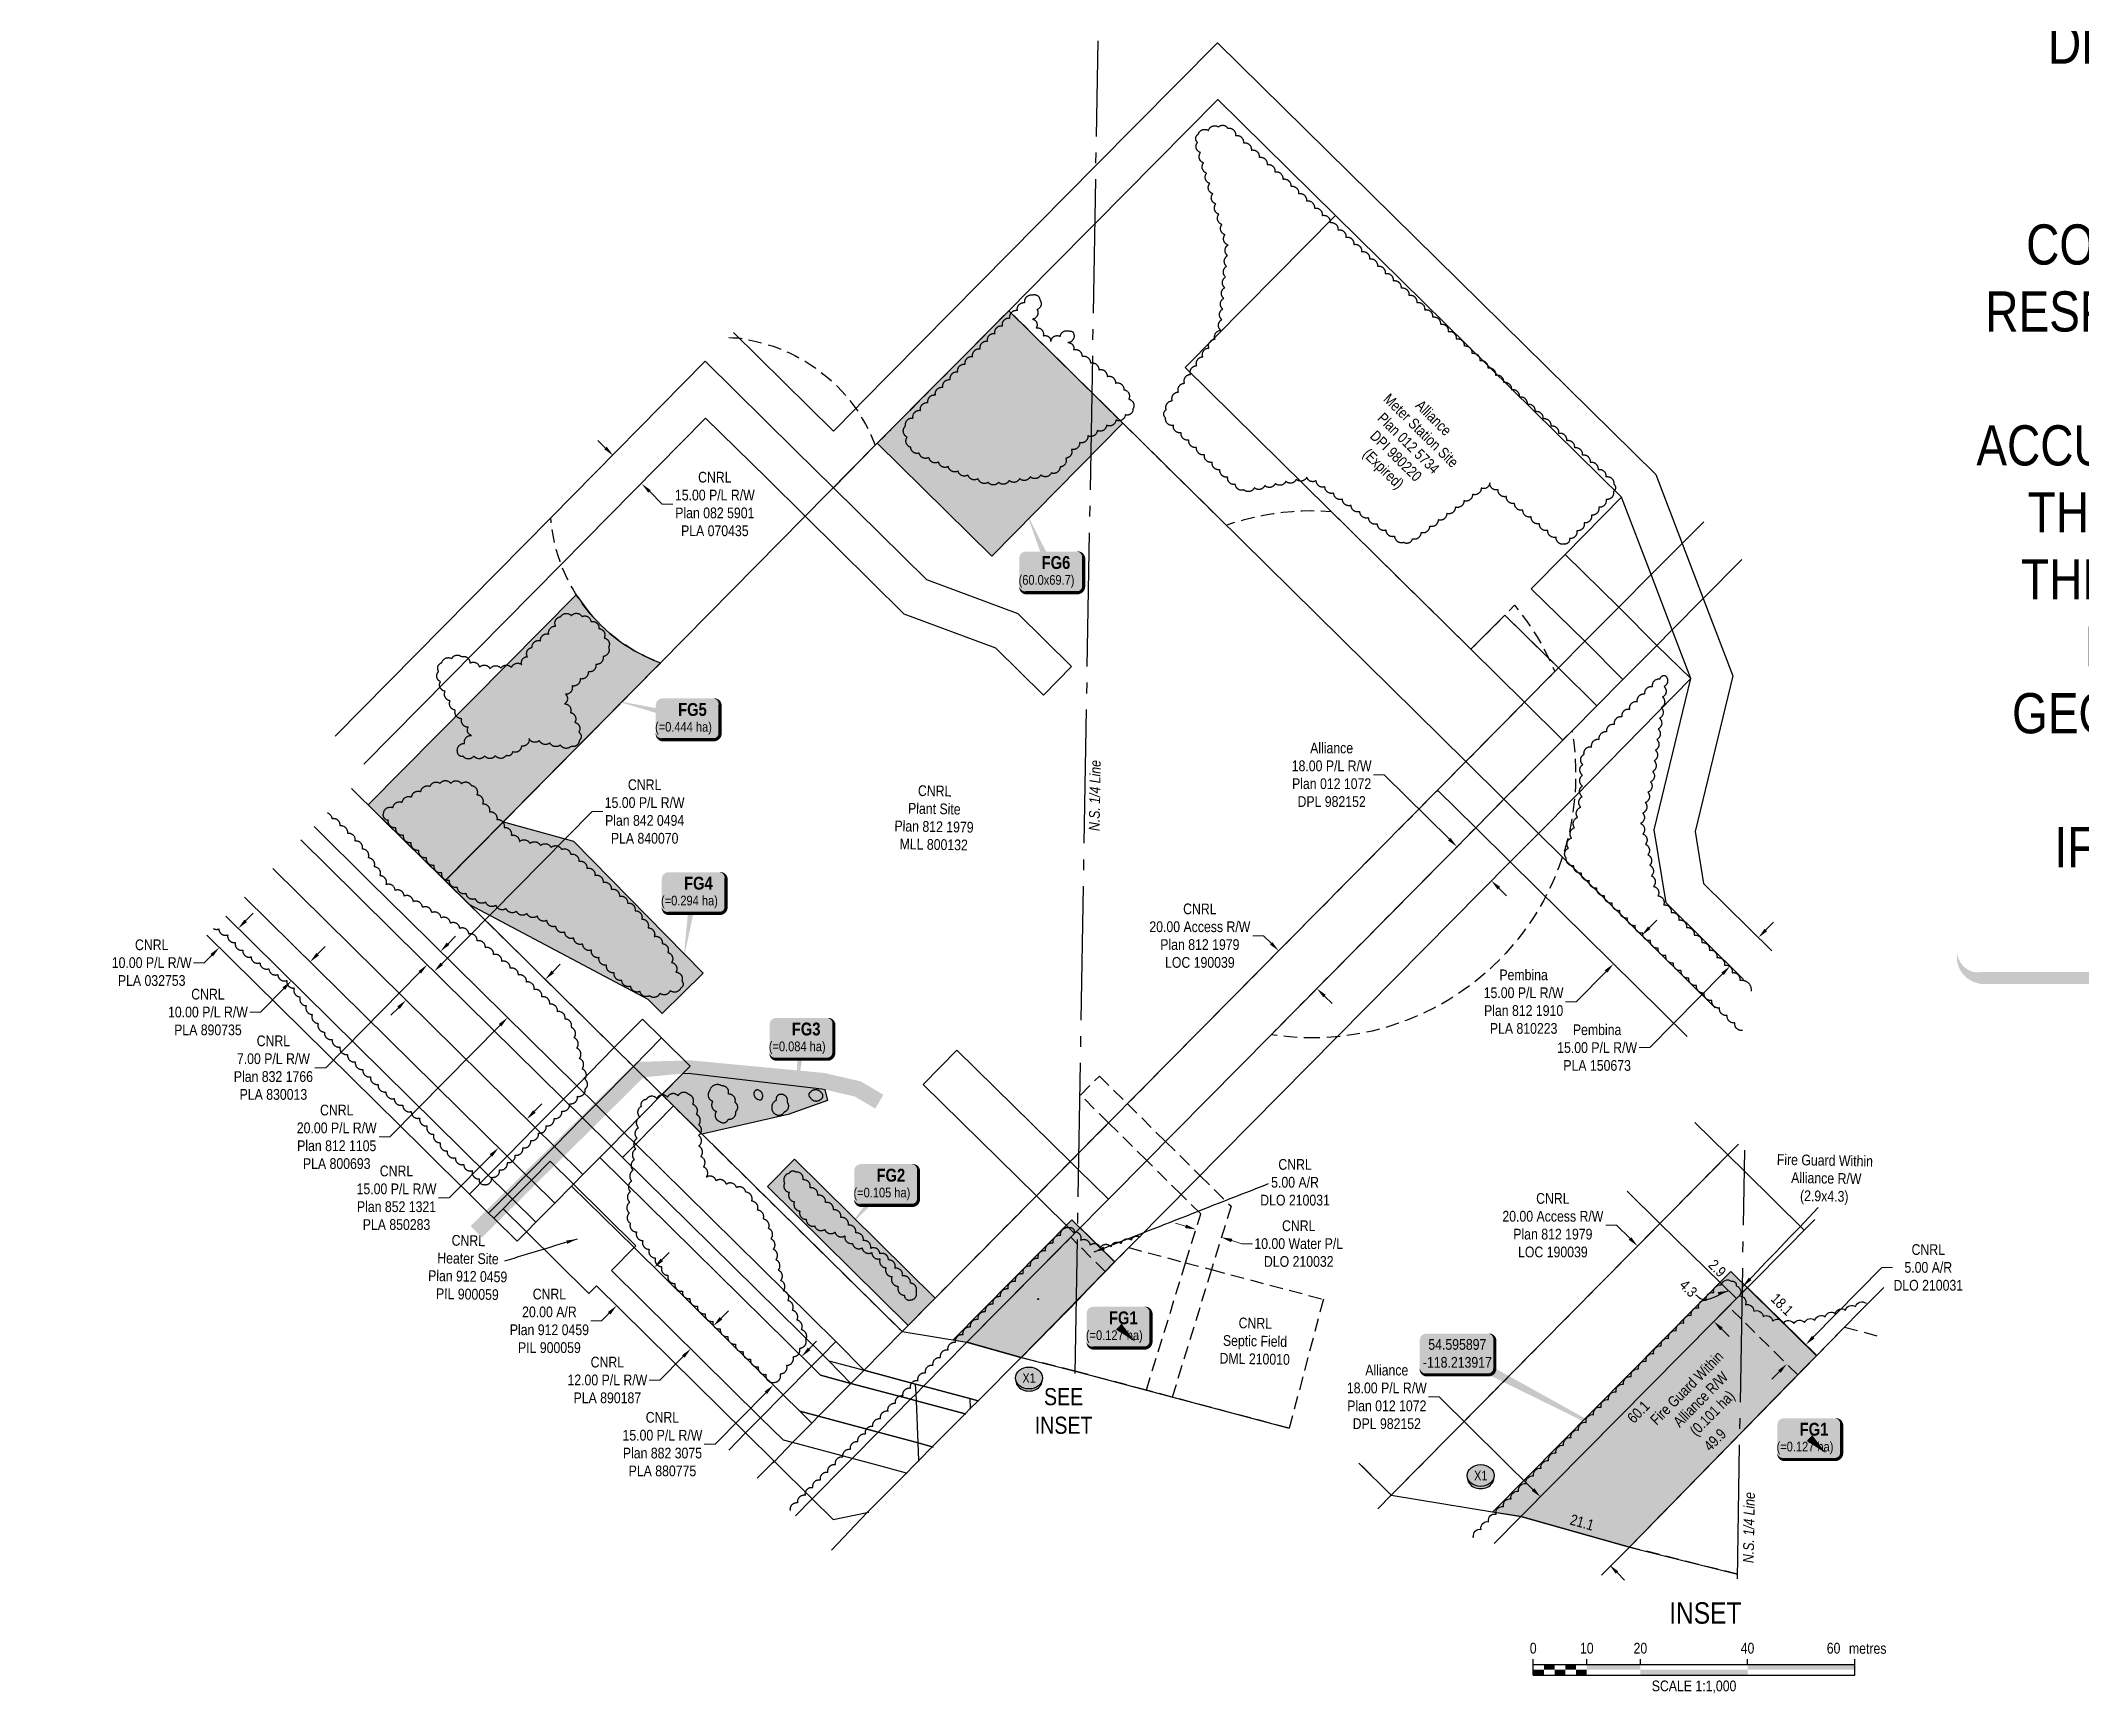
# Model space of a CAD drawing. Extents: x 420640 to 424792, y 6050134 to 6053066.
# Drawn here: x 420640 to 422543, y 6050134 to 6051677 of the extents above; entities that cross this region are included whole.
import ezdxf
from ezdxf.enums import TextEntityAlignment as Align

# ---------------------------------------------------------------- set-up
doc = ezdxf.new("R2010")
doc.units = 0
doc.header["$LTSCALE"] = 5
doc.header["$PDSIZE"] = 0.5
for name, pattern in [('0', [1, 1, 0]), ('foc-ACCESSROAD', [3.75, 2.5, -1.25]), ('foc-FLOWLINE', [3.75, 2.5, -1.25]), ('foc-QUARTERLINE', [33, 25, -3, 2, -3])]:
    doc.linetypes.add(name, pattern=pattern)
doc.layers.get('Defpoints').update_dxf_attribs({"color": 9})
for name, color, linetype in [('AS-ROADS', 254, 'Continuous'), ('C-AR', 13, 'foc-ACCESSROAD'), ('C-EZE', 13, 'foc-FLOWLINE'), ('C-RW', 13, 'Continuous'), ('C-WS', 13, 'foc-ACCESSROAD'), ('DETAIL-T', 7, 'Continuous'), ('F-RW', 190, 'Continuous'), ('L-QSEC', 8, 'foc-QUARTERLINE'), ('P-CROSSINGS', 250, 'Continuous'), ('P-TEMP-BLOCKS', 250, 'Continuous'), ('P-TEMP-BLUE', 146, 'Continuous'), ('P-WORKAREA', 113, 'Continuous'), ('P-WORKAREA-H', 111, 'Continuous'), ('P-WORKAREA-T', 113, 'Continuous'), ('T-BUSH', 110, '0')]:
    doc.layers.add(name, color=color, linetype=linetype)
for name, color, linetype, lineweight in [('C-AR-T', 13, 'Continuous', 9), ('C-EZE-T', 13, 'Continuous', 9), ('C-RW-T', 13, 'Continuous', 9), ('F-AR-T', 190, 'Continuous', 9), ('F-RW-T', 190, 'Continuous', 9)]:
    doc.layers.add(name, color=color, linetype=linetype, lineweight=lineweight)
doc.layers.add('DISCLAIMER', color=7, linetype='Continuous', plot=False)
doc.layers.add('P-TEMP-BLUE-H', color=7, linetype='Continuous', true_color=0x99e6ff)
doc.styles.add('80', font='ARIALN.TTF', dxfattribs={"height": 10})
doc.styles.add('80CG', font='ARIALN.TTF', dxfattribs={"height": 10})
doc.styles.add('BOLD', font='ARIALNB.TTF')
doc.styles.add('Crossing', font='ARIALN.TTF', dxfattribs={"height": 10})
doc.dimstyles.new('Compass 5 000', dxfattribs={"dimscale": 5, "dimtxt": 9, "dimasz": 2, "dimexe": 0.2, "dimexo": 0.0625, "dimgap": 0.5, "dimtad": 0, "dimtih": 1, "dimtoh": 1, "dimzin": 0, "dimdsep": 46, "dimtxsty": '80CG', "dimcen": 0.1, "dimse1": 1, "dimse2": 1, "dimclrd": 256, "dimclrt": 256, "dimaunit": 1, "dimadec": 4, "dimazin": 0, "dimtfac": 0.06, "dimtofl": 0, "dimtmove": 0, "dimatfit": 1, "dimfxl": 0.2, "dimtolj": 1, "dimtzin": 0, "dimlwd": -1, "dimarcsym": 0})

msp = doc.modelspace()

# ---------------------------------------------------------------- texts
at = {"layer": 'C-AR-T', "insert": (421810.758, 6050610.955), "char_height": 10, "attachment_point": 5, "style": '80CG'}
msp.add_mtext('\\A1;CNRL\\P5.00 A/R\\PDLO 210031', dxfattribs=at)
at = {"layer": 'C-AR-T', "insert": (421038.685, 6050531.521), "char_height": 10, "width": 250.85782, "attachment_point": 5, "rotation": 358.972681, "style": '80CG'}
msp.add_mtext('\\A1;CNRL\\PHeater Site\\PPlan 912 0459\\PPIL 900059', dxfattribs=at)
at = {"layer": 'C-EZE-T', "insert": (421773.398, 6050462.755), "char_height": 10, "width": 250.85782, "attachment_point": 5, "rotation": 358.976289, "style": '80CG'}
msp.add_mtext('\\A1;CNRL\\PSeptic Field\\PDML 210010', dxfattribs=at)
at = {"layer": 'C-RW-T', "insert": (421473.948, 6050951.339), "char_height": 10, "width": 250.85782, "attachment_point": 5, "rotation": 358.976289, "style": '80CG'}
msp.add_mtext('\\A1;CNRL\\PPlant Site\\PPlan 812 1979\\PMLL 800132', dxfattribs=at)
at = {"layer": 'DETAIL-T', "color": 3, "attachment_point": 5, "style": '80CG'}
for s, insert, char_height, width in [('SEE\\PINSET', (421594.756, 6050397.438), 16, 53.79165), ('INSET', (422193.736, 6050208.807), 20, 223.85802)]:
    msp.add_mtext(s, dxfattribs=dict(at, insert=insert, char_height=char_height, width=width))
at = {"layer": 'L-QSEC', "char_height": 10, "attachment_point": 5, "rotation": 89.01057, "style": '80CG'}
for insert in [(421623.885, 6050972.075), (422234.445, 6050288.653)]:
    msp.add_mtext('\\A1;{\\fArial Narrow|b0|i1|c0|p34;N.S. 1/4 Line}', dxfattribs=dict(at, insert=insert))
at = {"layer": 'P-WORKAREA-T', "char_height": 10, "attachment_point": 5, "style": '80CG'}
for s, insert, width, rotation in [('\\A1;Fire Guard Within\\P Alliance R/W\\P(2.9x4.3)', (422304.986, 6050613.34), 130.06063, 358.976289), ('\\A1;2.9', (422204.839, 6050530.737), 21.85307, 315.323407), ('\\A1;4.3', (422177.851, 6050511.978), 21.85307, 315.323407), ('\\A1;18.1', (422265.32, 6050496.95), 21.85307, 315.323407), ('\\A1;Fire Guard Within\\P Alliance R/W\\P(0.101 ha)', (422189.254, 6050406.212), 91.6075, 45.305848), ('\\A1;60.1', (422131.26, 6050396.672), 21.85307, 45.323407), ('\\A1;49.9', (422202.685, 6050370.579), 21.85307, 45.323407), ('\\A1;21.1', (422078.669, 6050293.537), 21.85307, 344.255534)]:
    msp.add_mtext(s, dxfattribs=dict(at, insert=insert, width=width, rotation=rotation))

# ---------------------------------------------------------------- blocks, each defined once
blk = doc.blocks.new('*D42')
at = {"layer": 'Defpoints', "color": 0, "transparency": 16777216}
for p in [(422243.2, 6050839.4), (422488.8, 6050597), (422462.4, 6050570.3)]:
    blk.add_point(p, dxfattribs=at)
at = {"layer": 'F-AR-T', "transparency": 16777216}
for p, q in [((422250.2, 6050846.6), (422257.2, 6050853.7)), ((422209.8, 6050805.6), (422141.8, 6050736.7)), ((422141.8, 6050736.7), (422131.8, 6050736.7))]:
    blk.add_line(p, q, dxfattribs=at)
for points in [[(422249, 6050847.7), (422251.4, 6050845.4), (422243.2, 6050839.4)], [(422208.6, 6050806.8), (422211, 6050804.5), (422216.8, 6050812.8)]]:
    blk.add_solid(points, dxfattribs=at)
at = {"layer": 'F-AR-T', "transparency": 16777216, "insert": (422092.7, 6050736.7), "char_height": 10, "attachment_point": 5, "style": '80CG'}
blk.add_mtext('\\A1;Pembina\\P15.00 P/L R/W\\PPLA 150673', dxfattribs=at)
blk = doc.blocks.new('*D47')
at = {"layer": 'Defpoints', "color": 0, "transparency": 16777216}
for p in [(422134.3, 6050841.5), (422322.6, 6050655.7), (422296.3, 6050629.1)]:
    blk.add_point(p, dxfattribs=at)
at = {"layer": 'F-AR-T', "transparency": 16777216}
for p, q in [((422141.3, 6050848.6), (422148.4, 6050855.8)), ((422101, 6050807.8), (422073.2, 6050779.6)), ((422073.2, 6050779.6), (422063.2, 6050779.6))]:
    blk.add_line(p, q, dxfattribs=at)
for points in [[(422140.2, 6050849.8), (422142.5, 6050847.5), (422134.3, 6050841.5)], [(422099.8, 6050809), (422102.2, 6050806.6), (422108, 6050814.9)]]:
    blk.add_solid(points, dxfattribs=at)
at = {"layer": 'F-AR-T', "transparency": 16777216, "insert": (422024.1, 6050779.6), "char_height": 10, "attachment_point": 5, "style": '80CG'}
blk.add_mtext('\\A1;Pembina\\P15.00 P/L R/W\\P{\\A0;Plan 812 1910\\P}PLA 810223', dxfattribs=at)
blk = doc.blocks.new('*D48')
at = {"layer": 'C-RW-T', "transparency": 16777216}
for p, q in [((421167.3, 6051296.5), (421160.1, 6051303.5)), ((421208.1, 6051256.1), (421220.1, 6051244.2)), ((421220.1, 6051244.2), (421230.1, 6051244.2))]:
    blk.add_line(p, q, dxfattribs=at)
for points in [[(421168.4, 6051297.7), (421166.1, 6051295.3), (421174.4, 6051289.4)], [(421209.3, 6051257.2), (421207, 6051254.9), (421201, 6051263.1)]]:
    blk.add_solid(points, dxfattribs=at)
at = {"layer": 'Defpoints', "color": 0, "transparency": 16777216}
for p in [(421193.8, 6051309.1), (421174.4, 6051289.4), (421220.5, 6051282.8)]:
    blk.add_point(p, dxfattribs=at)
at = {"layer": 'C-RW-T', "transparency": 16777216, "insert": (421269.2, 6051244.2), "char_height": 10, "attachment_point": 5, "style": '80CG'}
blk.add_mtext('\\A1;CNRL\\P15.00 P/L R/W\\P{\\A0;Plan 082 5901\\P}PLA 070435', dxfattribs=at)
blk = doc.blocks.new('*D43')
at = {"layer": 'C-RW-T', "transparency": 16777216}
for p, q in [((421708.6, 6050569.9), (421699.1, 6050572.9)), ((421751.6, 6050556.7), (421761.2, 6050553.7)), ((421761.2, 6050553.7), (421771.2, 6050553.7))]:
    blk.add_line(p, q, dxfattribs=at)
for points in [[(421709.1, 6050571.5), (421708.1, 6050568.3), (421718.2, 6050567)], [(421752.1, 6050558.3), (421751.1, 6050555.1), (421742.1, 6050559.6)]]:
    blk.add_solid(points, dxfattribs=at)
at = {"layer": 'Defpoints', "color": 0, "transparency": 16777216}
for p in [(421718.6, 6050568.3), (421742.1, 6050559.6), (421742.5, 6050560.9)]:
    blk.add_point(p, dxfattribs=at)
at = {"layer": 'C-RW-T', "transparency": 16777216, "insert": (421814.2, 6050553.7), "char_height": 10, "attachment_point": 5, "style": '80CG'}
blk.add_mtext('\\A1;CNRL\\P10.00 Water P/L\\PDLO 210032', dxfattribs=at)
blk = doc.blocks.new('*D44')
at = {"layer": 'Defpoints', "color": 0, "transparency": 16777216}
for p in [(421994, 6050892.5), (421850.8, 6050811.9), (421882.9, 6050780.1)]:
    blk.add_point(p, dxfattribs=at)
at = {"layer": 'F-RW-T', "transparency": 16777216}
for p, q in [((421894, 6050991.4), (421884, 6050991.4)), ((421954.8, 6050931.3), (421894, 6050991.4)), ((422001.1, 6050885.5), (422008.2, 6050878.4))]:
    blk.add_line(p, q, dxfattribs=at)
for points in [[(421955.9, 6050932.5), (421953.6, 6050930.1), (421961.9, 6050924.3)], [(422002.3, 6050886.7), (421999.9, 6050884.3), (421994, 6050892.5)]]:
    blk.add_solid(points, dxfattribs=at)
at = {"layer": 'F-RW-T', "transparency": 16777216, "insert": (421844.9, 6050991.4), "char_height": 10, "attachment_point": 5, "style": '80CG'}
blk.add_mtext('\\A1;Alliance\\P18.00 P/L R/W\\P{\\A0;Plan 012 1072\\P}DPL 982152', dxfattribs=at)
blk = doc.blocks.new('*D45')
at = {"layer": 'C-RW-T', "transparency": 16777216}
for p, q in [((420831.3, 6050855.1), (420838.4, 6050862.2)), ((420792.7, 6050816), (420782.7, 6050816)), ((420799.7, 6050823.1), (420792.7, 6050816))]:
    blk.add_line(p, q, dxfattribs=at)
for points in [[(420830.2, 6050856.3), (420832.5, 6050853.9), (420824.3, 6050848)], [(420798.5, 6050824.2), (420800.9, 6050821.9), (420806.7, 6050830.2)]]:
    blk.add_solid(points, dxfattribs=at)
at = {"layer": 'Defpoints', "color": 0, "transparency": 16777216}
for p in [(420676.2, 6050994.2), (420658.6, 6050976.4), (420806.7, 6050830.2)]:
    blk.add_point(p, dxfattribs=at)
at = {"layer": 'C-RW-T', "transparency": 16777216, "insert": (420743.6, 6050816), "char_height": 10, "attachment_point": 5, "style": '80CG'}
blk.add_mtext('\\A1;CNRL\\P10.00 P/L R/W\\PPLA 032753', dxfattribs=at)
blk = doc.blocks.new('*D46')
at = {"layer": 'C-RW-T', "transparency": 16777216}
for p, q in [((420898.5, 6050823.9), (420905.5, 6050831)), ((420866.9, 6050791.9), (420845.2, 6050769.9)), ((420845.2, 6050769.9), (420835.2, 6050769.9))]:
    blk.add_line(p, q, dxfattribs=at)
for points in [[(420897.3, 6050825.1), (420899.7, 6050822.7), (420891.5, 6050816.8)], [(420865.7, 6050793.1), (420868.1, 6050790.7), (420873.9, 6050799)]]:
    blk.add_solid(points, dxfattribs=at)
at = {"layer": 'Defpoints', "color": 0, "transparency": 16777216}
for p in [(420657.6, 6051047.6), (420640.1, 6051029.9), (420873.9, 6050799)]:
    blk.add_point(p, dxfattribs=at)
at = {"layer": 'C-RW-T', "transparency": 16777216, "insert": (420796.1, 6050769.9), "char_height": 10, "attachment_point": 5, "style": '80CG'}
blk.add_mtext('\\A1;CNRL\\P10.00 P/L R/W\\PPLA 890735', dxfattribs=at)
blk = doc.blocks.new('*U11')
h = blk.add_hatch(color=111)
edge = h.paths.add_edge_path()
edge.add_line((-24, -20), (24, -20))
edge.add_arc((24, -14), 6, 270, 360)
edge.add_line((30, -14), (30, 12.5))
edge.add_arc((24, 12.5), 6, 0, 90)
edge.add_line((24, 18.5), (-24, 18.5))
edge.add_arc((-24, 12.5), 6, 90, 180)
edge.add_line((-30, 12.5), (-30, -14))
edge.add_arc((-24, -14), 6, 180, 270)
at = {"color": 250, "flags": 128}
blk.add_lwpolyline([(-24, -20, 3, 3, 0), (24, -20, 3, 3, 0.414214), (30, -14, 3, 3, 0), (30, 12.5, 3, 0, 0.414214), (24, 18.5, 0, 0, 0), (-24, 18.5, 0, 0, 0.414214), (-30, 12.5, 0, 0, 0), (-30, -14, 0, 3, 0.414214)], format="xyseb", close=True, dxfattribs=at)
at = {"flags": 128}
blk.add_lwpolyline([(15.3, -14.1, 0, 7.5, 0), (0, 0, 0, 0, 0)], format="xyseb", dxfattribs=at)
at = {"color": 250}
for tag, p, height, style in [('TEMP_AREA_W1_001', (-9.2, 2.2), 12, 'BOLD'), ('ENTER_TEXT_001', (-30.7, -12.5), 9, '80')]:
    blk.add_attdef(tag, p, '', height=height, dxfattribs=dict(at, style=style))
blk = doc.blocks.new('*U52')
h = blk.add_hatch(color=111)
edge = h.paths.add_edge_path()
edge.add_line((-24, -20), (24, -20))
edge.add_arc((24, -14), 6, 270, 360)
edge.add_line((30, -14), (30, 12.5))
edge.add_arc((24, 12.5), 6, 0, 90)
edge.add_line((24, 18.5), (-24, 18.5))
edge.add_arc((-24, 12.5), 6, 90, 180)
edge.add_line((-30, 12.5), (-30, -14))
edge.add_arc((-24, -14), 6, 180, 270)
at = {"color": 250, "flags": 128}
blk.add_lwpolyline([(-24, -20, 3, 3, 0), (24, -20, 3, 3, 0.414214), (30, -14, 3, 3, 0), (30, 12.5, 3, 0, 0.414214), (24, 18.5, 0, 0, 0), (-24, 18.5, 0, 0, 0.414214), (-30, 12.5, 0, 0, 0), (-30, -14, 0, 3, 0.414214)], format="xyseb", close=True, dxfattribs=at)
at = {"flags": 128}
blk.add_lwpolyline([(-4.7, -50.4, 0, 7.5, 0), (0, 0, 0, 0, 0)], format="xyseb", dxfattribs=at)
at = {"color": 250}
for tag, p, height, style in [('TEMP_AREA_W1_001', (-9.2, 2.2), 12, 'BOLD'), ('ENTER_TEXT_001', (-30.7, -12.5), 9, '80')]:
    blk.add_attdef(tag, p, '', height=height, dxfattribs=dict(at, style=style))
blk = doc.blocks.new('*U63')
h = blk.add_hatch(color=111)
edge = h.paths.add_edge_path()
edge.add_line((-24, -20), (24, -20))
edge.add_arc((24, -14), 6, 270, 360)
edge.add_line((30, -14), (30, 12.5))
edge.add_arc((24, 12.5), 6, 0, 90)
edge.add_line((24, 18.5), (-24, 18.5))
edge.add_arc((-24, 12.5), 6, 90, 180)
edge.add_line((-30, 12.5), (-30, -14))
edge.add_arc((-24, -14), 6, 180, 270)
at = {"flags": 128}
blk.add_lwpolyline([(-23.7, 55.6, 0, 7.5, 0), (0, 0, 0, 0, 0)], format="xyseb", dxfattribs=at)
at = {"color": 250, "flags": 128}
blk.add_lwpolyline([(-24, -20, 3, 3, 0), (24, -20, 3, 3, 0.414214), (30, -14, 3, 3, 0), (30, 12.5, 3, 0, 0.414214), (24, 18.5, 0, 0, 0), (-24, 18.5, 0, 0, 0.414214), (-30, 12.5, 0, 0, 0), (-30, -14, 0, 3, 0.414214)], format="xyseb", close=True, dxfattribs=at)
at = {"color": 250}
for tag, p, height, style in [('TEMP_AREA_W1_001', (-9.2, 2.2), 12, 'BOLD'), ('ENTER_TEXT_001', (-30.7, -12.5), 9, '80')]:
    blk.add_attdef(tag, p, '', height=height, dxfattribs=dict(at, style=style))
blk = doc.blocks.new('*U51')
at = {"true_color": 0x99e6ff}
h = blk.add_hatch(color=141, dxfattribs=at)
edge = h.paths.add_edge_path()
edge.add_line((-24, -20), (24, -20))
edge.add_arc((24, -14), 6, 270, 360)
edge.add_line((30, -14), (30, 12.5))
edge.add_arc((24, 12.5), 6, 0, 90)
edge.add_line((24, 18.5), (-24, 18.5))
edge.add_arc((-24, 12.5), 6, 90, 180)
edge.add_line((-30, 12.5), (-30, -14))
edge.add_arc((-24, -14), 6, 180, 270)
at = {"flags": 128}
blk.add_lwpolyline([(-70.3, 17.1, 0, 7.5, 0), (0, 0, 0, 0, 0)], format="xyseb", dxfattribs=at)
at = {"color": 250, "flags": 128}
blk.add_lwpolyline([(-24, -20, 3, 3, 0), (24, -20, 3, 3, 0.414214), (30, -14, 3, 3, 0), (30, 12.5, 3, 0, 0.414214), (24, 18.5, 0, 0, 0), (-24, 18.5, 0, 0, 0.414214), (-30, 12.5, 0, 0, 0), (-30, -14, 0, 3, 0.414214)], format="xyseb", close=True, dxfattribs=at)
at = {"color": 250}
for tag, p, height, style in [('TEMP_AREA_W1_001', (-9.2, 2.2), 12, 'BOLD'), ('ENTER_TEXT_001', (-30.7, -12.5), 9, '80')]:
    blk.add_attdef(tag, p, '', height=height, dxfattribs=dict(at, style=style))
blk = doc.blocks.new('*D53')
at = {"layer": 'C-RW-T', "transparency": 16777216}
for p, q in [((421274.9, 6050484), (421281.9, 6050491.1)), ((421239.8, 6050448.4), (421218, 6050426.4)), ((421218, 6050426.4), (421208, 6050426.4))]:
    blk.add_line(p, q, dxfattribs=at)
for points in [[(421273.7, 6050485.2), (421276.1, 6050482.9), (421267.9, 6050476.9)], [(421238.6, 6050449.6), (421241, 6050447.3), (421246.8, 6050455.6)]]:
    blk.add_solid(points, dxfattribs=at)
at = {"layer": 'Defpoints', "color": 0, "transparency": 16777216}
for p in [(421246.8, 6050455.6), (421273.7, 6050471.1), (421252.6, 6050449.8)]:
    blk.add_point(p, dxfattribs=at)
at = {"layer": 'C-RW-T', "transparency": 16777216, "insert": (421168.9, 6050426.4), "char_height": 10, "attachment_point": 5, "style": '80CG'}
blk.add_mtext('\\A1;CNRL\\P12.00 P/L R/W\\PPLA 890187', dxfattribs=at)
blk = doc.blocks.new('*D54')
at = {"layer": 'C-RW-T', "transparency": 16777216}
for p, q in [((421100.7, 6050677), (421107.7, 6050684.1)), ((421060.3, 6050636.1), (421021.2, 6050596.5)), ((421021.2, 6050596.5), (421011.2, 6050596.5))]:
    blk.add_line(p, q, dxfattribs=at)
for points in [[(421099.5, 6050678.2), (421101.9, 6050675.8), (421093.7, 6050669.9)], [(421059.1, 6050637.3), (421061.5, 6050634.9), (421067.4, 6050643.2)]]:
    blk.add_solid(points, dxfattribs=at)
at = {"layer": 'Defpoints', "color": 0, "transparency": 16777216}
for p in [(421086.8, 6050676.7), (421060.5, 6050650), (421067.4, 6050643.2)]:
    blk.add_point(p, dxfattribs=at)
at = {"layer": 'C-RW-T', "transparency": 16777216, "insert": (420972.1, 6050596.5), "char_height": 10, "attachment_point": 5, "style": '80CG'}
blk.add_mtext('\\A1;CNRL\\P15.00 P/L R/W\\P{\\A0;Plan 852 1321\\P}PLA 850283', dxfattribs=at)
blk = doc.blocks.new('*D55')
at = {"layer": 'C-RW-T', "transparency": 16777216}
for p, q in [((421020.2, 6050833.7), (421027.2, 6050840.9)), ((420993.9, 6050807.1), (420906, 6050718)), ((420906, 6050718), (420896, 6050718))]:
    blk.add_line(p, q, dxfattribs=at)
for points in [[(421019, 6050834.9), (421021.4, 6050832.6), (421013.2, 6050826.6)], [(420992.7, 6050808.2), (420995, 6050805.9), (421000.9, 6050814.2)]]:
    blk.add_solid(points, dxfattribs=at)
at = {"layer": 'Defpoints', "color": 0, "transparency": 16777216}
for p in [(421000.9, 6050814.2), (421040.4, 6050799.7), (421028.1, 6050787.3)]:
    blk.add_point(p, dxfattribs=at)
at = {"layer": 'C-RW-T', "transparency": 16777216, "insert": (420857.2, 6050718), "char_height": 10, "attachment_point": 5, "style": '80CG'}
blk.add_mtext('\\A1;CNRL\\P7.00 P/L R/W\\P{\\A0;Plan 832 1766\\P}PLA 830013', dxfattribs=at)
blk = doc.blocks.new('*D56')
at = {"layer": 'C-RW-T', "transparency": 16777216}
for p, q in [((421118, 6050807.5), (421125, 6050814.6)), ((421068.8, 6050757.7), (420965.9, 6050653.4)), ((420965.9, 6050653.4), (420955.9, 6050653.4))]:
    blk.add_line(p, q, dxfattribs=at)
for points in [[(421116.8, 6050808.6), (421119.1, 6050806.3), (421110.9, 6050800.3)], [(421067.6, 6050758.8), (421070, 6050756.5), (421075.8, 6050764.8)]]:
    blk.add_solid(points, dxfattribs=at)
at = {"layer": 'Defpoints', "color": 0, "transparency": 16777216}
for p in [(421102.6, 6050808.5), (421067.5, 6050773), (421075.8, 6050764.8)]:
    blk.add_point(p, dxfattribs=at)
at = {"layer": 'C-RW-T', "transparency": 16777216, "insert": (420916.3, 6050653.4), "char_height": 10, "attachment_point": 5, "style": '80CG'}
blk.add_mtext('\\A1;CNRL\\P20.00 P/L R/W\\P{\\A0;Plan 812 1105\\P}PLA 800693', dxfattribs=at)
blk = doc.blocks.new('*D57')
at = {"layer": 'C-RW-T', "transparency": 16777216}
for p, q in [((421781.3, 6050841.2), (421771.3, 6050841.2)), ((421788.4, 6050834.2), (421781.3, 6050841.2)), ((421838.2, 6050784.9), (421845.3, 6050777.9))]:
    blk.add_line(p, q, dxfattribs=at)
for points in [[(421789.6, 6050835.3), (421787.3, 6050833), (421795.5, 6050827.1)], [(421839.4, 6050786.1), (421837.1, 6050783.7), (421831.1, 6050791.9)]]:
    blk.add_solid(points, dxfattribs=at)
at = {"layer": 'Defpoints', "color": 0, "transparency": 16777216}
for p in [(421795.5, 6050827.1), (421729.5, 6050760.3), (421765, 6050725.1)]:
    blk.add_point(p, dxfattribs=at)
at = {"layer": 'C-RW-T', "transparency": 16777216, "insert": (421721.9, 6050841.2), "char_height": 10, "attachment_point": 5, "style": '80CG'}
blk.add_mtext('\\A1;CNRL\\P20.00 Access R/W\\PPlan 812 1979\\PLOC 190039', dxfattribs=at)
blk = doc.blocks.new('*D60')
at = {"layer": 'C-RW-T', "transparency": 16777216}
for p, q in [((421219.7, 6050538.5), (421226.7, 6050545.6)), ((421163.5, 6050481.6), (421153.5, 6050481.6)), ((421170.5, 6050488.7), (421163.5, 6050481.6))]:
    blk.add_line(p, q, dxfattribs=at)
for points in [[(421218.5, 6050539.7), (421220.9, 6050537.3), (421212.7, 6050531.4)], [(421169.3, 6050489.9), (421171.7, 6050487.5), (421177.6, 6050495.8)]]:
    blk.add_solid(points, dxfattribs=at)
at = {"layer": 'Defpoints', "color": 0, "transparency": 16777216}
for p in [(421218, 6050526.1), (421177.6, 6050495.8), (421182.9, 6050490.6)]:
    blk.add_point(p, dxfattribs=at)
at = {"layer": 'C-RW-T', "transparency": 16777216, "insert": (421114.8, 6050481.6), "char_height": 10, "attachment_point": 5, "style": '80CG'}
blk.add_mtext('\\A1;CNRL\\P20.00 A/R\\PPlan 912 0459\\PPIL 900059', dxfattribs=at)
blk = doc.blocks.new('*D61')
at = {"layer": 'C-RW-T', "transparency": 16777216}
for p, q in [((421357.2, 6050455.5), (421364.2, 6050462.6)), ((421316.8, 6050414.5), (421269.4, 6050366.5)), ((421269.4, 6050366.5), (421259.4, 6050366.5))]:
    blk.add_line(p, q, dxfattribs=at)
for points in [[(421356, 6050456.6), (421358.4, 6050454.3), (421350.2, 6050448.3)], [(421315.6, 6050415.7), (421318, 6050413.4), (421323.8, 6050421.7)]]:
    blk.add_solid(points, dxfattribs=at)
at = {"layer": 'Defpoints', "color": 0, "transparency": 16777216}
for p in [(421352, 6050446.5), (421323.8, 6050421.7), (421325.7, 6050419.8)]:
    blk.add_point(p, dxfattribs=at)
at = {"layer": 'C-RW-T', "transparency": 16777216, "insert": (421220.3, 6050366.5), "char_height": 10, "attachment_point": 5, "style": '80CG'}
blk.add_mtext('\\A1;CNRL\\P15.00 P/L R/W\\P{\\A0;Plan 882 3075\\P}PLA 880775', dxfattribs=at)
blk = doc.blocks.new('*D62')
at = {"layer": 'C-RW-T', "transparency": 16777216}
for p, q in [((421014.3, 6050814.9), (421154.7, 6050957.1)), ((421154.7, 6050957.1), (421164.7, 6050957.1)), ((420974, 6050774), (420966.9, 6050766.9))]:
    blk.add_line(p, q, dxfattribs=at)
for points in [[(421013.2, 6050816.1), (421015.5, 6050813.8), (421007.3, 6050807.8)], [(420972.8, 6050775.2), (420975.1, 6050772.8), (420981, 6050781.1)]]:
    blk.add_solid(points, dxfattribs=at)
at = {"layer": 'Defpoints', "color": 0, "transparency": 16777216}
for p in [(420984.4, 6050830.4), (420958.1, 6050803.7), (421007.3, 6050807.8)]:
    blk.add_point(p, dxfattribs=at)
at = {"layer": 'C-RW-T', "transparency": 16777216, "insert": (421203.7, 6050957.1), "char_height": 10, "attachment_point": 5, "style": '80CG'}
blk.add_mtext('\\A1;CNRL\\P15.00 P/L R/W\\P{\\A0;Plan 842 0494\\P}PLA 840070', dxfattribs=at)
blk = doc.blocks.new('xing2')
h = blk.add_hatch(color=50)
h.dxf.hatch_style = 1
edge = h.paths.add_edge_path()
edge.add_ellipse((0, 0), major_axis=(-12.5, 0), ratio=0.816297, start_angle=0, end_angle=360)
h = blk.add_hatch(color=250)
h.dxf.hatch_style = 1
edge = h.paths.add_edge_path()
edge.add_ellipse((0, -2), major_axis=(-12.5, 0), ratio=0.816297, start_angle=0, end_angle=180)
edge.add_line((12.5, -2), (12.5, 0))
edge.add_ellipse((0, 0), major_axis=(-12.5, 0), ratio=0.816297, start_angle=0, end_angle=180, ccw=False)
edge.add_line((-12.5, 0), (-12.5, -2))
at = {"color": 250}
blk.add_ellipse((0, 0), major_axis=(-12.5, 0), ratio=0.816297, dxfattribs=at)
blk.add_ellipse((0, -2), major_axis=(-12.5, 0), ratio=0.816297, start_param=0, end_param=3.141593, dxfattribs=at)
at = {"color": 250, "style": 'Crossing'}
blk.add_attdef('CROSSING', text='', height=9, dxfattribs=at).set_placement((0.1, 0), align=Align.MIDDLE_CENTER)
at = {"color": 250, "style": 'Crossing', "flags": 1}
for tag, p in [('OWNER', (0.1, -12.5)), ('DESCRIPTION', (0.1, -25.8)), ('LOCATION', (0.1, -39.3)), ('DWG_REF', (0.1, -52.8))]:
    blk.add_attdef(tag, text='', height=9, dxfattribs=at).set_placement(p, align=Align.MIDDLE_CENTER)
blk = doc.blocks.new('*U64')
h = blk.add_hatch(color=111)
edge = h.paths.add_edge_path()
edge.add_line((-24, -20), (24, -20))
edge.add_arc((24, -14), 6, 270, 360)
edge.add_line((30, -14), (30, 12.5))
edge.add_arc((24, 12.5), 6, 0, 90)
edge.add_line((24, 18.5), (-24, 18.5))
edge.add_arc((-24, 12.5), 6, 90, 180)
edge.add_line((-30, 12.5), (-30, -14))
edge.add_arc((-24, -14), 6, 180, 270)
at = {"color": 250, "flags": 128}
blk.add_lwpolyline([(-24, -20, 3, 3, 0), (24, -20, 3, 3, 0.414214), (30, -14, 3, 3, 0), (30, 12.5, 3, 0, 0.414214), (24, 18.5, 0, 0, 0), (-24, 18.5, 0, 0, 0.414214), (-30, 12.5, 0, 0, 0), (-30, -14, 0, 3, 0.414214)], format="xyseb", close=True, dxfattribs=at)
at = {"flags": 128}
blk.add_lwpolyline([(-36.5, -41.5, 0, 7.5, 0), (0, 0, 0, 0, 0)], format="xyseb", dxfattribs=at)
at = {"color": 250}
for tag, p, height, style in [('TEMP_AREA_W1_001', (-9.2, 2.2), 12, 'BOLD'), ('ENTER_TEXT_001', (-30.7, -12.5), 9, '80')]:
    blk.add_attdef(tag, p, '', height=height, dxfattribs=dict(at, style=style))
blk = doc.blocks.new('*U65')
h = blk.add_hatch(color=111)
edge = h.paths.add_edge_path()
edge.add_line((-24, -20), (24, -20))
edge.add_arc((24, -14), 6, 270, 360)
edge.add_line((30, -14), (30, 12.5))
edge.add_arc((24, 12.5), 6, 0, 90)
edge.add_line((24, 18.5), (-24, 18.5))
edge.add_arc((-24, 12.5), 6, 90, 180)
edge.add_line((-30, 12.5), (-30, -14))
edge.add_arc((-24, -14), 6, 180, 270)
at = {"color": 250, "flags": 128}
blk.add_lwpolyline([(-24, -20, 3, 3, 0), (24, -20, 3, 3, 0.414214), (30, -14, 3, 3, 0), (30, 12.5, 3, 0, 0.414214), (24, 18.5, 0, 0, 0), (-24, 18.5, 0, 0, 0.414214), (-30, 12.5, 0, 0, 0), (-30, -14, 0, 3, 0.414214)], format="xyseb", close=True, dxfattribs=at)
at = {"flags": 128}
blk.add_lwpolyline([(-9.6, -62.3, 0, 7.5, 0), (0, 0, 0, 0, 0)], format="xyseb", dxfattribs=at)
at = {"color": 250}
for tag, p, height, style in [('TEMP_AREA_W1_001', (-9.2, 2.2), 12, 'BOLD'), ('ENTER_TEXT_001', (-30.7, -12.5), 9, '80')]:
    blk.add_attdef(tag, p, '', height=height, dxfattribs=dict(at, style=style))
blk = doc.blocks.new('*D67')
at = {"layer": 'C-RW-T', "transparency": 16777216}
for p, q in [((422110.8, 6050570.9), (422100.8, 6050570.9)), ((422123.4, 6050558.5), (422110.8, 6050570.9)), ((422208.8, 6050474.1), (422215.9, 6050467.1))]:
    blk.add_line(p, q, dxfattribs=at)
for points in [[(422124.6, 6050559.7), (422122.2, 6050557.3), (422130.5, 6050551.5)], [(422209.9, 6050475.3), (422207.6, 6050472.9), (422201.6, 6050481.1)]]:
    blk.add_solid(points, dxfattribs=at)
at = {"layer": 'Defpoints', "color": 0, "transparency": 16777216}
for p in [(422471.6, 6050896.3), (422542.7, 6050826), (422130.5, 6050551.5)]:
    blk.add_point(p, dxfattribs=at)
at = {"layer": 'C-RW-T', "transparency": 16777216, "insert": (422051.4, 6050570.9), "char_height": 10, "attachment_point": 5, "style": '80CG'}
blk.add_mtext('\\A1;CNRL\\P20.00 Access R/W\\PPlan 812 1979\\PLOC 190039', dxfattribs=at)
blk = doc.blocks.new('*D68')
at = {"layer": 'C-AR-T', "transparency": 16777216}
for p, q in [((422294.4, 6050466.5), (422358.3, 6050531.5)), ((422358.3, 6050531.5), (422368.3, 6050531.5)), ((422262.8, 6050434.3), (422255.8, 6050427.2))]:
    blk.add_line(p, q, dxfattribs=at)
at = {"layer": 'C-AR-T', "linetype": 'ByBlock', "transparency": 16777216}
for points in [[(422293.2, 6050467.6), (422295.6, 6050465.3), (422287.4, 6050459.3)], [(422261.6, 6050435.5), (422264, 6050433.1), (422269.8, 6050441.4)]]:
    blk.add_solid(points, dxfattribs=at)
at = {"layer": 'Defpoints', "color": 0, "linetype": 'ByBlock', "transparency": 16777216}
for p in [(422261.9, 6050484.4), (422244.3, 6050466.5), (422287.4, 6050459.3)]:
    blk.add_point(p, dxfattribs=at)
at = {"layer": 'C-AR-T', "linetype": 'ByBlock', "transparency": 16777216, "insert": (422401.8, 6050531.5), "char_height": 10, "attachment_point": 5, "style": '80CG'}
blk.add_mtext('\\A1;CNRL\\P5.00 A/R\\PDLO 210031', dxfattribs=at)
blk = doc.blocks.new('*U69')
h = blk.add_hatch(color=254)
edge = h.paths.add_edge_path()
edge.add_line((-29, -20), (29, -20))
edge.add_arc((29, -14), 6, 270, 360)
edge.add_line((35, -14), (35, 12.5))
edge.add_arc((29, 12.5), 6, 0, 90)
edge.add_line((29, 18.5), (-29, 18.5))
edge.add_arc((-29, 12.5), 6, 90, 180)
edge.add_line((-35, 12.5), (-35, -14))
edge.add_arc((-29, -14), 6, 180, 270)
at = {"color": 1, "flags": 128}
blk.add_lwpolyline([(-29, -20, 3, 3, 0), (29, -20, 3, 3, 0.414214), (35, -14, 3, 3, 0), (35, 12.5, 3, 0, 0.414214), (29, 18.5, 0, 0, 0), (-29, 18.5, 0, 0, 0.414214), (-35, 12.5, 0, 0, 0), (-35, -14, 0, 3, 0.414214)], format="xyseb", close=True, dxfattribs=at)
blk.add_lwpolyline([(172.5, -90.2, 0, 10, 0), (0, 0, 5, 5, 0)], format="xyseb", dxfattribs=at)
at = {"color": 1, "style": '80'}
blk.add_attdef('ENTER_TEXT_001', (-36, -5), '', height=10, dxfattribs=at)
blk = doc.blocks.new('*U5')
at = {"color": 0}
for p, q in [((-150, 0), (-150, 15)), ((-150, 10), (150.2, 10)), ((-150, 0), (150.2, 0)), ((-100, 10), (-100, 15)), ((-50, 10), (-50, 15)), ((50, 10), (50, 15)), ((150.2, 0), (150.2, 15))]:
    blk.add_line(p, q, dxfattribs=at)
for points in [[(-150, 5), (-140, 5), (-150, 0), (-140, 0)], [(-140, 10), (-130, 10), (-140, 5), (-130, 5)], [(-130, 5), (-120, 5), (-130, 0), (-120, 0)], [(-120, 10), (-110, 10), (-120, 5), (-110, 5)], [(-110, 5), (-100, 5), (-110, 0), (-100, 0)], [(-100, 10), (-50, 10), (-100, 5), (-50, 5)], [(-50, 5), (50, 5), (-50, 0), (50, 0)], [(50, 10), (150.2, 10), (50, 5), (150.2, 5)]]:
    blk.add_solid(points, dxfattribs=at)
at = {"color": 0, "style": '80'}
blk.add_text('metres', height=10, dxfattribs=at).set_placement((162.2, 20), align=Align.CENTER)
at = {"color": 0, "char_height": 10, "style": '80'}
for s, insert, attachment_point in [('0', (-150, 30.2), 2), ('10', (-100, 30.2), 2), ('20', (-50, 30.2), 2), ('40', (50, 30.2), 2), ('60', (136.7, 30.2), 3), ('SCALE 1:1,000', (0.1, -5), 2)]:
    blk.add_mtext(s, dxfattribs=dict(at, insert=insert, attachment_point=attachment_point))
blk = doc.blocks.new('*D66')
at = {"layer": 'Defpoints', "color": 0, "transparency": 16777216}
for p in [(422714.2, 6050999.5), (422778.5, 6050936), (422104.2, 6050253.8)]:
    blk.add_point(p, dxfattribs=at)
at = {"layer": 'F-RW-T', "transparency": 16777216}
for p, q in [((421945.4, 6050410.6), (421935.4, 6050410.6)), ((422032.8, 6050324.3), (421945.4, 6050410.6)), ((422111.3, 6050246.7), (422118.4, 6050239.7))]:
    blk.add_line(p, q, dxfattribs=at)
for points in [[(422034, 6050325.5), (422031.6, 6050323.1), (422039.9, 6050317.3)], [(422112.4, 6050247.9), (422110.1, 6050245.5), (422104.2, 6050253.8)]]:
    blk.add_solid(points, dxfattribs=at)
at = {"layer": 'F-RW-T', "transparency": 16777216, "insert": (421896.4, 6050410.6), "char_height": 10, "attachment_point": 5, "style": '80CG'}
blk.add_mtext('\\A1;Alliance\\P18.00 P/L R/W\\P{\\A0;Plan 012 1072\\P}DPL 982152', dxfattribs=at)
blk = doc.blocks.new('Disclaimer_Legal')
at = {"layer": 'DISCLAIMER', "color": 254, "flags": 128}
blk.add_lwpolyline([(-3612.9, -1104.6, 37.5, 37.5, 0), (4096.1, -1104.6, 37.5, 37.5, 0.414214), (4171.1, -1029.6, 37.5, 37.5, 0), (4171.1, 2078.7, 37.5, 0, 0.414214), (4096.1, 2153.7, 0, 0, 0), (-3612.9, 2153.7, 0, 0, 0.414214), (-3687.9, 2078.7, 0, 0, 0), (-3687.9, -1029.6, 0, 37.5, 0.414214)], format="xyseb", close=True, dxfattribs=at)
at = {"layer": 'DISCLAIMER', "color": 254, "insert": (241.6, 533.9), "char_height": 125, "width": 7717.568, "attachment_point": 5, "style": '80'}
blk.add_mtext('NOTICE TO THE CORPORATION, PERSON &/OR PERSONS REGARDING THIS COMPUTER AIDED DESIGN AND DRAFTING (CADD) FILES. ACCEPTANCE OF THE CADD DATA IS BASED ON THE FOLLOWING DISCLAIMER WHICH COVERS ALL CADD DATA RECIEVED FROM COMPASS GEOMATICS LTD.\\P{\\fArial Narrow|b1|i0|c0|p34;DISCLAIMER}\\PCOMPASS GEOMATICS LTD. MAKES NO REPRESENTATION OR WARRANTIES, EXPRESS OR IMPLIED, WITH RESPECT TO THE REUSE OF THE DATA PROVIDED HEREWITH, REGARDLESS OF ITS FORMAT OR THE MEANS OF ITS TRANSMISSION. THERE IS NO GUARANTEE OR REPRESENTATION TO THE USER AS TO THE ACCURACY, CURRENCY, SUITABILITY OR RELIABILITY OF THIS DATA FOR ANY PURPOSE. THE USER ACCEPTS THE DATA "AS IS", AND ASSUMES ALL RISKS ASSOCIATED WITH ITS USE. BY ACCEPTANCE OF THIS DATA, THE USER AGREES NOT TO TRANSMIT THIS DATA OR PROVIDE ACCESS OR ANY PART OF IT TO ANOTHER PARTY UNLESS THE USER SHALL INCLUDE WITH THE DATA A COPY OF THIS DISCLAIMER. COMPASS GEOMATICS LTD. ASSUMES NO RESPONSIBILITY FOR ACTUAL OR CONSEQUENTIAL DAMAGE AS A RESULT OF ANY USER\'S RELIANCE ON THIS DATA. THIS CADD FILE IS FOR ILLUSTRATION PURPOSES ONLY.\\PIF YOU REQUIRE MORE ACCURATE INFORMATION, PLEASE CONTACT DARCI ANGLEHART AT COMPASS GEOMATICS LTD. VIA EMAIL: darci.anglehart@compassgeomatics.ca OR CELL: 506-961-7292', dxfattribs=at)

# ---------------------------------------------------------------- dimensions: what is measured, and where the dimension line sits
at = {"layer": 'C-AR-T', "color": 1, "linetype": 'ByBlock'}
dim = msp.add_linear_dim(base=(422287.404, 6050459.328), p1=(422244.284, 6050466.512), p2=(422261.884, 6050484.415), angle=45.489616, text='CNRL\\P5.00 A/R\\PDLO 210031', dimstyle='Compass 5 000', dxfattribs=at)
dim.commit()
dim.dimension.update_dxf_attribs({"geometry": '*D68', "text_midpoint": (422401.804, 6050531.458), "dimtype": 161})
at = {"layer": 'C-RW-T'}
for base, p1, p2, angle, text, picture, middle in [((421174.364, 6051289.448), (421220.459, 6051282.754), (421193.803, 6051309.109), 135.324959, 'CNRL\\P15.00 P/L R/W\\P{\\A0;Plan 082 5901\\P}PLA 070435', '*D48', (421269.199, 6051244.215)), ((420873.928, 6050799.028), (420657.611, 6051047.624), (420640.068, 6051029.851), 225.374319, 'CNRL\\P10.00 P/L R/W\\PPLA 890735', '*D46', (420796.134, 6050769.942)), ((421007.32, 6050807.815), (420958.089, 6050803.736), (420984.423, 6050830.415), 45.373929, 'CNRL\\P15.00 P/L R/W\\P{\\A0;Plan 842 0494\\P}PLA 840070', '*D62', (421203.749, 6050957.093)), ((420806.739, 6050830.192), (420676.222, 6050994.167), (420658.65, 6050976.364), 225.373418, 'CNRL\\P10.00 P/L R/W\\PPLA 032753', '*D45', (420743.604, 6050815.958)), ((421795.549, 6050827.12), (421765.014, 6050725.112), (421729.45, 6050760.283), 135.318471, 'CNRL\\P20.00 Access R/W\\PPlan 812 1979\\PLOC 190039', '*D57', (421721.922, 6050841.183)), ((422130.52, 6050551.487), (422542.679, 6050825.989), (422471.551, 6050896.33), 135.318471, 'CNRL\\P20.00 Access R/W\\PPlan 812 1979\\PLOC 190039', '*D67', (422051.438, 6050570.946)), ((421000.875, 6050814.176), (421040.426, 6050799.714), (421028.139, 6050787.266), 225.373929, 'CNRL\\P7.00 P/L R/W\\P{\\A0;Plan 832 1766\\P}PLA 830013', '*D55', (420857.237, 6050718.026)), ((421075.827, 6050764.773), (421102.642, 6050808.531), (421067.532, 6050772.96), 225.374458, 'CNRL\\P20.00 P/L R/W\\P{\\A0;Plan 812 1105\\P}PLA 800693', '*D56', (420916.319, 6050653.357)), ((421067.359, 6050643.217), (421086.842, 6050676.655), (421060.51, 6050649.977), 225.374216, 'CNRL\\P15.00 P/L R/W\\P{\\A0;Plan 852 1321\\P}PLA 850283', '*D54', (420972.139, 6050596.477)), ((421742.058, 6050559.621), (421718.58, 6050568.281), (421742.46, 6050560.926), 342.880912, 'CNRL\\P10.00 Water P/L\\PDLO 210032', '*D43', (421814.239, 6050553.734)), ((421246.804, 6050455.561), (421273.712, 6050471.142), (421252.644, 6050449.797), 225.374285, 'CNRL\\P12.00 P/L R/W\\PPLA 890187', '*D53', (421168.947, 6050426.412)), ((421323.842, 6050421.663), (421352.043, 6050446.496), (421325.711, 6050419.818), 225.374201, 'CNRL\\P15.00 P/L R/W\\P{\\A0;Plan 882 3075\\P}PLA 880775', '*D61', (421220.287, 6050366.478))]:
    dim = msp.add_linear_dim(base=base, p1=p1, p2=p2, angle=angle, text=text, dimstyle='Compass 5 000', dxfattribs=at)
    dim.commit()
    dim.dimension.update_dxf_attribs({"geometry": picture, "text_midpoint": middle, "dimtype": 161})
dim = msp.add_aligned_dim(p1=(421217.997, 6050526.134), p2=(421182.888, 6050490.564), distance=-7.492, text='CNRL\\P20.00 A/R\\PPlan 912 0459\\PPIL 900059', dimstyle='Compass 5 000', dxfattribs=at)
dim.commit()
dim.dimension.update_dxf_attribs({"geometry": '*D60', "text_midpoint": (421114.758, 6050481.593)})
at = {"layer": 'F-AR-T'}
for base, p1, p2, angle, text, picture, middle in [((422134.319, 6050841.531), (422296.297, 6050629.063), (422322.581, 6050655.69), 45.370885, 'Pembina\\P15.00 P/L R/W\\P{\\A0;Plan 812 1910\\P}PLA 810223', '*D47', (422024.122, 6050779.623)), ((422243.187, 6050839.44), (422462.408, 6050570.342), (422488.751, 6050597.027), 45.36995, 'Pembina\\P15.00 P/L R/W\\PPLA 150673', '*D42', (422092.679, 6050736.699))]:
    dim = msp.add_linear_dim(base=base, p1=p1, p2=p2, angle=angle, text=text, dimstyle='Compass 5 000', dxfattribs=at)
    dim.commit()
    dim.dimension.update_dxf_attribs({"geometry": picture, "text_midpoint": middle, "dimtype": 161})
at = {"layer": 'F-RW-T'}
for base, p1, p2, picture, middle in [((421993.999, 6050892.505), (421850.793, 6050811.867), (421882.916, 6050780.117), '*D44', (421844.876, 6050991.381)), ((422104.156, 6050253.756), (422714.237, 6050999.499), (422778.482, 6050935.999), '*D66', (421896.361, 6050410.623))]:
    dim = msp.add_linear_dim(base=base, p1=p1, p2=p2, angle=315.334425, text='Alliance\\P18.00 P/L R/W\\P{\\A0;Plan 012 1072\\P}DPL 982152', dimstyle='Compass 5 000', dxfattribs=at)
    dim.commit()
    dim.dimension.update_dxf_attribs({"geometry": picture, "text_midpoint": middle, "dimtype": 161})

# ---------------------------------------------------------------- hatches: boundary and pattern name
at = {"layer": 'AS-ROADS'}
h = msp.add_hatch(color=256, dxfattribs=at)
h.dxf.hatch_style = 1
h.paths.add_polyline_path([(421051.867, 6050559.558), (421202.796, 6050709.046), (421244.334, 6050712.97), (421369.065, 6050698.178), (421399.702, 6050691.13), (421418.916, 6050679.802), (421426.534, 6050692.723), (421405.323, 6050705.229), (421371.156, 6050713.088), (421246.678, 6050724.869), (421195.942, 6050723.369), (421041.312, 6050570.216)])
at = {"layer": 'P-TEMP-BLUE-H'}
h = msp.add_hatch(color=256, dxfattribs=at)
h.dxf.hatch_style = 1
h.paths.add_polyline_path([(420945.8, 6050963.251), (421139.707, 6051159.558), (421151.904, 6051142.958), (421155.495, 6051138.79), (421159.23, 6051134.751), (421163.104, 6051130.846), (421167.113, 6051127.081), (421171.251, 6051123.456), (421175.515, 6051119.979), (421179.898, 6051116.654), (421184.394, 6051113.485), (421188.999, 6051110.476), (421193.706, 6051107.63), (421198.511, 6051104.951), (421203.407, 6051102.441), (421208.387, 6051100.105), (421213.447, 6051097.946), (421218.578, 6051095.965), (421017.436, 6050892.477)])
at = {"layer": 'P-WORKAREA-H'}
h = msp.add_hatch(color=256, dxfattribs=at)
h.dxf.hatch_style = 1
h.paths.add_polyline_path([(421420.836, 6051300.937), (421527.605, 6051195.55), (421650.087, 6051319.669), (421543.677, 6051424.7)])
h = msp.add_hatch(color=256, dxfattribs=at)
h.dxf.hatch_style = 1
h.paths.add_polyline_path([(421420.836, 6051300.937), (421527.605, 6051195.55), (421650.087, 6051319.669), (421543.677, 6051424.7)])
h = msp.add_hatch(color=256, dxfattribs=at)
h.dxf.hatch_style = 1
h.paths.add_polyline_path([(421039.939, 6050870.422), (421017.436, 6050892.477), (421071.834, 6050947.51), (421137.21, 6050929.375), (421258.269, 6050806.102), (421219.933, 6050768.456), (421206.932, 6050781.695)])
h = msp.add_hatch(color=256, dxfattribs=at)
h.dxf.hatch_style = 1
h.paths.add_polyline_path([(421219.964, 6050692.977), (421239.224, 6050712.488), (421244.334, 6050712.97), (421369.065, 6050698.178), (421371.989, 6050697.532), (421374.465, 6050687.513), (421337.55, 6050674.191), (421257.113, 6050656.063)])
h = msp.add_hatch(color=256, dxfattribs=at)
h.dxf.hatch_style = 1
h.paths.add_polyline_path([(421343.585, 6050632.637), (421474.842, 6050502.828), (421343.585, 6050632.637), (421318.492, 6050607.213), (421449.754, 6050477.46), (421474.842, 6050502.828)])
h = msp.add_hatch(color=256, dxfattribs=at)
h.dxf.hatch_style = 1
h.paths.add_polyline_path([(421491.276, 6050463.717), (421602.383, 6050576.014), (421642.395, 6050536.661), (421555.089, 6050447.255), (421504.337, 6050461.564)])
h = msp.add_hatch(color=256, dxfattribs=at)
h.dxf.hatch_style = 1
h.paths.add_polyline_path([(421995.203, 6050303.199), (422217.417, 6050527.792), (422297.441, 6050449.088), (422122.829, 6050270.276), (422021.511, 6050299.082)])

# ---------------------------------------------------------------- linework, layer by layer
at = {"layer": 'C-AR', "linetype": 'ByBlock'}
for points in [[(421308.867, 6050334.7), (421323.12, 6050349.138), (421324.756, 6050350.306), (421341.724, 6050367.998), (421359.728, 6050386.242), (421365.968, 6050392.565), (421396.272, 6050423.276), (421408.693, 6050435.711), (421443.982, 6050471.624), (421569.355, 6050598.395), (421572.817, 6050601.897), (421600.982, 6050630.378), (421604.457, 6050633.892), (421609.016, 6050638.502), (421943.834, 6050977.063), (421970.191, 6051003.714), (422025.057, 6051059.221), (422053.275, 6051087.768), (422056.717, 6051091.201), (422081.273, 6051116.095), (422112.945, 6051148.028), (422143.106, 6051178.336), (422172.101, 6051207.471), (422192.182, 6051227.652)], [(422227.78, 6051192.54), (422191.796, 6051156.058), (422162.873, 6051126.736), (422148.404, 6051112.068), (422116.834, 6051080.316), (422092.347, 6051055.693), (422069.335, 6051032.554), (422060.635, 6051023.838), (422043.144, 6051006.206), (422005.761, 6050968.595), (421979.404, 6050941.942), (421788.37, 6050748.733), (421640.15, 6050598.831), (421636.675, 6050595.315), (421629.898, 6050588.46), (421610.168, 6050568.529), (421608.499, 6050566.847), (421607.766, 6050566.102), (421605.039, 6050563.347), (421601.381, 6050559.649), (421598.271, 6050556.508), (421594.794, 6050552.992), (421504.43, 6050461.659), (421463.994, 6050420.715), (421457.035, 6050413.667), (421451.861, 6050408.432), (421421.555, 6050377.723), (421397.314, 6050353.162), (421392.13, 6050347.904), (421360.178, 6050315.527), (421344.447, 6050299.587)], [(421887.989, 6050306.164), (421900.615, 6050319.012), (422151.36, 6050572.556), (422158.284, 6050579.559), (422214.614, 6050636.521), (422221.564, 6050643.549), (422224.697, 6050646.717)], [(422295.865, 6050576.374), (422292.95, 6050573.426), (422286, 6050566.395), (422272.447, 6050552.684), (422232.985, 6050512.822), (422229.648, 6050509.459), (422228.182, 6050507.968), (422222.729, 6050502.458), (422215.412, 6050495.063), (422209.193, 6050488.78), (422202.239, 6050481.748), (422021.511, 6050299.082), (421996.622, 6050273.881)]]:
    msp.add_lwpolyline(points, dxfattribs=at)
at = {"layer": 'C-AR'}
for points in [[(421732.781, 6050529.501), (421696.125, 6050410.492), (421671.973, 6050416.939), (421708.612, 6050535.914), (421722.669, 6050581.56), (421704.452, 6050599.556), (421672.288, 6050631.333), (421636.699, 6050666.493), (421610.546, 6050692.331), (421628.108, 6050710.108), (421654.271, 6050684.26), (421689.857, 6050649.102), (421722.019, 6050617.328), (421751.011, 6050588.687), (421732.781, 6050529.501)], [(421642.488, 6050536.756), (421633.637, 6050527.749), (421607.549, 6050553.55), (421601.381, 6050559.649), (421605.039, 6050563.347), (421607.766, 6050566.102), (421608.498, 6050566.848), (421610.167, 6050568.53), (421642.488, 6050536.756)], [(422297.627, 6050449.277), (422279.924, 6050431.263), (422227.748, 6050482.865), (422215.412, 6050495.063), (422222.729, 6050502.458), (422228.182, 6050507.968), (422229.645, 6050509.462), (422232.984, 6050512.825), (422297.627, 6050449.277)]]:
    msp.add_lwpolyline(points, close=True, dxfattribs=at)
at = {"layer": 'C-AR', "linetype": 'ByBlock'}
msp.add_lwpolyline([(421193.794, 6050550.023), (421333.047, 6050412.577), (421348.635, 6050397.189), (421359.728, 6050386.242), (421341.724, 6050367.998), (421324.765, 6050350.281), (421297.942, 6050377.003), (421158.681, 6050514.456), (421151.536, 6050507.214), (421093.326, 6050564.695), (421071.543, 6050586.205), (421080.431, 6050595.206), (421097.983, 6050612.987), (421115.433, 6050630.665), (421137.221, 6050609.161), (421195.461, 6050551.676), (421193.794, 6050550.023)], close=True, dxfattribs=at)
at = {"layer": 'C-EZE'}
msp.add_lwpolyline([(421837.207, 6050501.793), (421805.257, 6050381.365), (421696.125, 6050410.492), (421671.973, 6050416.939), (421605.497, 6050434.683), (421555.183, 6050447.35), (421606.614, 6050499.365), (421630.753, 6050524.817), (421633.637, 6050527.751), (421642.395, 6050536.661), (421655.511, 6050550.004), (421708.612, 6050535.914), (421732.781, 6050529.501), (421837.207, 6050501.793)], close=True, dxfattribs=at)
msp.add_lwpolyline([(422223.611, 6050245.14), (422123.015, 6050270.465), (422274.157, 6050425.4), (422279.924, 6050431.267), (422297.441, 6050449.088), (422323.673, 6050475.773), (422355.409, 6050467.352)], dxfattribs=at)
at = {"layer": 'C-RW'}
for points in [[(420914.985, 6051027.564), (421116.131, 6051231.416), (421260.257, 6051377.489), (421343.936, 6051294.952), (421379.856, 6051259.491), (421466.671, 6051173.818), (421552.066, 6051141.918), (421602.254, 6051092.405), (421575.927, 6051065.72), (421531.444, 6051109.604), (421446.043, 6051141.502), (421353.441, 6051232.874), (421317.6, 6051268.246), (421260.611, 6051324.473), (421125.794, 6051187.839), (420941.666, 6051001.237)], [(420930.208, 6050978.618), (420982.409, 6050927.109), (421017.466, 6050892.604), (421175.369, 6050736.747), (421193.16, 6050719.187), (421219.842, 6050692.853), (421230.513, 6050682.317), (421443.982, 6050471.624), (421504.43, 6050461.659), (421555.183, 6050447.35), (421605.496, 6050434.683), (421805.172, 6050381.387)], [(420882.849, 6050930.623), (420935.058, 6050879.136), (420970.024, 6050844.628), (421127.97, 6050688.73), (421145.761, 6050671.171), (421158.048, 6050683.619), (421193.16, 6050719.187), (421219.493, 6050745.863), (421246.177, 6050719.531), (421219.842, 6050692.853), (421184.73, 6050657.286), (421172.44, 6050644.836), (421161.907, 6050634.165), (421146.107, 6050618.158), (421119.428, 6050644.492), (421101.638, 6050662.051), (420856.543, 6050903.964)], [(420895.155, 6050943.095), (420947.346, 6050891.586), (420982.321, 6050857.065), (421140.257, 6050701.18), (421158.048, 6050683.619), (421184.73, 6050657.286), (421195.403, 6050646.75), (421382.196, 6050462.383), (421408.693, 6050435.711), (421396.272, 6050423.276), (421375.571, 6050444.238), (421369.908, 6050449.931), (421183.114, 6050634.3), (421172.44, 6050644.836), (421145.761, 6050671.171), (421127.97, 6050688.73), (420970.024, 6050844.628), (420935.058, 6050879.136), (420882.849, 6050930.623)], [(421515.344, 6050406.909), (421515.017, 6050406.996), (421507.25, 6050409.174), (421463.995, 6050420.715), (421456.655, 6050422.676), (421409.664, 6050435.216), (421408.686, 6050435.697), (421382.196, 6050462.383), (421195.403, 6050646.75), (421184.73, 6050657.286), (421158.048, 6050683.619), (421140.257, 6050701.18), (420982.321, 6050857.065), (420947.346, 6050891.586), (420895.155, 6050943.095)], [(420856.543, 6050903.964), (421101.638, 6050662.051), (421119.428, 6050644.492), (421146.107, 6050618.158), (421137.221, 6050609.161), (421135.573, 6050607.488), (421119.77, 6050591.482), (421097.983, 6050612.987), (421093.096, 6050617.813), (421075.306, 6050635.372), (420830.215, 6050877.283)], [(420830.206, 6050877.274), (421075.306, 6050635.372), (421093.096, 6050617.813), (421097.983, 6050612.987), (421119.77, 6050591.482), (421114.505, 6050586.146), (421102.218, 6050573.702), (421080.431, 6050595.206), (421075.544, 6050600.028), (421057.753, 6050617.589), (420812.655, 6050859.487)], [(420812.654, 6050859.486), (421057.752, 6050617.587), (421075.544, 6050600.028), (421080.431, 6050595.206), (421102.218, 6050573.702), (421093.327, 6050564.693), (421084.656, 6050555.909), (421062.87, 6050577.417), (421057.984, 6050582.239), (421040.193, 6050599.797), (421012.298, 6050627.327), (420997.33, 6050642.1), (420795.097, 6050841.693)], [(421040.216, 6050599.822), (421057.753, 6050617.589), (421075.306, 6050635.372), (421101.638, 6050662.051), (421127.97, 6050688.73), (421140.257, 6050701.18), (421175.369, 6050736.747), (421201.702, 6050763.426), (421219.493, 6050745.863), (421193.16, 6050719.187), (421158.048, 6050683.619), (421145.761, 6050671.171), (421119.428, 6050644.492), (421093.096, 6050617.813), (421075.544, 6050600.028), (421058.009, 6050582.263)], [(421472.94, 6050363.846), (421472.203, 6050364.039), (421458.975, 6050367.743), (421421.555, 6050377.721), (421365.968, 6050392.565), (421348.635, 6050397.189), (421333.047, 6050412.577), (421193.794, 6050550.023), (421135.573, 6050607.488), (421137.221, 6050609.161), (421146.107, 6050618.158), (421161.907, 6050634.165), (421359.376, 6050439.258), (421367.896, 6050430.848), (421396.272, 6050423.276), (421451.861, 6050408.431), (421457.317, 6050406.983), (421502.733, 6050394.946), (421503.383, 6050394.761)], [(421062.893, 6050577.443), (421071.543, 6050586.205), (421093.326, 6050564.695), (421151.536, 6050507.214), (421158.681, 6050514.456), (421297.942, 6050377.003), (421282.197, 6050361.019)], [(421448.806, 6050339.336), (421448.054, 6050339.532), (421418.649, 6050347.429), (421397.315, 6050353.162), (421341.724, 6050367.998), (421333.221, 6050370.267), (421311.981, 6050391.23), (421172.724, 6050528.68), (421193.794, 6050550.023), (421333.047, 6050412.577), (421348.635, 6050397.189), (421365.968, 6050392.565), (421421.555, 6050377.721), (421458.975, 6050367.743), (421472.203, 6050364.039), (421472.94, 6050363.846)], [(421282.197, 6050361.02), (421297.942, 6050377.003), (421311.981, 6050391.23), (421333.047, 6050412.577), (421359.376, 6050439.258), (421369.908, 6050449.931), (421382.196, 6050462.383), (421408.693, 6050435.711), (421396.272, 6050423.276), (421365.968, 6050392.565), (421359.728, 6050386.242), (421341.724, 6050367.998), (421324.756, 6050350.306), (421323.12, 6050349.138), (421308.867, 6050334.7)], [(421459.665, 6050350.364), (421459.617, 6050351.404), (421458.975, 6050367.743), (421457.317, 6050406.983), (421457.035, 6050413.662), (421456.655, 6050422.676), (421463.995, 6050420.715), (421507.25, 6050409.174), (421507.589, 6050399.863), (421507.629, 6050399.073)], [(421308.867, 6050334.7), (421323.12, 6050349.138), (421324.756, 6050350.306), (421326.182, 6050349.083), (421360.178, 6050315.527), (421379.597, 6050296.348), (421411.508, 6050302.691), (421413.026, 6050303)], [(421870.289, 6050348.944), (421900.615, 6050319.012), (422021.511, 6050299.082), (422123.015, 6050270.465), (422223.61, 6050245.139)]]:
    msp.add_lwpolyline(points, dxfattribs=at)
at = {"layer": 'C-WS', "flags": 128}
for points in [[(421282.176, 6051399.7), (421285.959, 6051399.44), (421291.606, 6051399.389), (421296.88, 6051398.109), (421302.297, 6051397.157), (421307.679, 6051396.018), (421313.017, 6051394.689), (421318.305, 6051393.171), (421323.536, 6051391.473), (421328.706, 6051389.59), (421333.805, 6051387.527), (421338.83, 6051385.286), (421343.772, 6051382.872), (421348.626, 6051380.284), (421353.388, 6051377.529), (421358.05, 6051374.606), (421362.605, 6051371.524), (421367.05, 6051368.284), (421371.379, 6051364.888), (421375.586, 6051361.344), (421379.667, 6051357.654), (421383.615, 6051353.824), (421387.426, 6051349.857), (421391.096, 6051345.76), (421394.62, 6051341.536), (421397.993, 6051337.189), (421400.855, 6051333.384), (421404.273, 6051328.157), (421407.171, 6051323.483), (421409.904, 6051318.707), (421412.467, 6051313.841), (421414.858, 6051308.886), (421418.994, 6051299.1), (421432.67, 6051312.739), (421543.677, 6051424.7), (421621.272, 6051348.111), (421746.401, 6051224.604), (421755.004, 6051227.392), (421763.704, 6051229.862), (421772.488, 6051232.012), (421781.345, 6051233.838), (421790.265, 6051235.335), (421799.232, 6051236.505), (421808.237, 6051237.344), (421817.267, 6051237.852), (421826.309, 6051238.028), (421844.38, 6051237.382), (421974.97, 6051108.567), (422006.7, 6051140.471), (422015.513, 6051149.651), (422021.211, 6051142.562), (422026.645, 6051135.27), (422031.804, 6051127.782), (422036.685, 6051120.108), (422041.278, 6051112.258), (422045.577, 6051104.245), (422047.371, 6051100.407), (422053.275, 6051087.768), (422025.057, 6051059.221), (421970.191, 6051003.714), (421943.834, 6050977.063), (421609.016, 6050638.502), (421604.457, 6050633.892), (421600.982, 6050630.378), (421572.817, 6050601.897), (421569.355, 6050598.395), (421443.982, 6050471.624), (421230.513, 6050682.317), (421219.842, 6050692.853), (421193.16, 6050719.187), (421175.369, 6050736.747), (421017.466, 6050892.604), (421218.578, 6051095.965), (421213.447, 6051097.946), (421208.387, 6051100.105), (421203.407, 6051102.441), (421198.511, 6051104.951), (421193.706, 6051107.63), (421188.999, 6051110.476), (421184.394, 6051113.485), (421179.898, 6051116.654), (421175.515, 6051119.979), (421171.251, 6051123.456), (421167.113, 6051127.081), (421163.104, 6051130.846), (421159.23, 6051134.751), (421155.495, 6051138.79), (421151.904, 6051142.958), (421148.461, 6051147.249), (421145.171, 6051151.657), (421142.038, 6051156.179), (421139.065, 6051160.808), (421136.256, 6051165.539), (421133.615, 6051170.363), (421131.146, 6051175.28), (421128.85, 6051180.277), (421126.73, 6051185.355), (421125.794, 6051187.839), (421124.791, 6051190.503), (421123.031, 6051195.714), (421121.458, 6051200.987), (421120.069, 6051206.31), (421118.869, 6051211.678), (421117.857, 6051217.085), (421117.035, 6051222.524), (421116.405, 6051227.988), (421116.131, 6051231.416), (421116.128, 6051231.447)], [(422224.697, 6050646.717), (422221.564, 6050643.549), (422214.614, 6050636.521), (422158.284, 6050579.559), (422151.36, 6050572.556), (421900.615, 6050319.012), (421870.289, 6050348.944)]]:
    msp.add_lwpolyline(points, dxfattribs=at)
msp.add_lwpolyline([(421831.348, 6050745.798), (421822.721, 6050745.781), (421814.1, 6050746.068), (421805.494, 6050746.657), (421788.37, 6050748.733), (421979.404, 6050941.942), (422005.761, 6050968.595), (422043.144, 6051006.206), (422060.637, 6051023.845), (422069.335, 6051032.554), (422070.611, 6051024.021), (422071.587, 6051015.451), (422072.263, 6051006.851), (422072.636, 6050998.232), (422072.707, 6050989.607), (422072.475, 6050980.984), (422071.942, 6050972.373), (422071.805, 6050970.959), (422071.108, 6050963.787), (422069.972, 6050955.236), (422068.539, 6050946.729), (422066.808, 6050938.278), (422064.781, 6050929.893), (422062.463, 6050921.586), (422060.259, 6050914.637), (422059.855, 6050913.362), (422056.96, 6050905.236), (422053.781, 6050897.216), (422050.324, 6050889.312), (422046.593, 6050881.536), (422044.548, 6050877.632), (422042.59, 6050873.895), (422038.323, 6050866.397), (422033.795, 6050859.054), (422029.013, 6050851.875), (422023.982, 6050844.867), (422018.709, 6050838.04), (422013.2, 6050831.401), (422007.462, 6050824.961), (422001.502, 6050818.725), (421995.327, 6050812.701), (421988.944, 6050806.898), (421982.362, 6050801.323), (421975.588, 6050795.981), (421968.631, 6050790.879), (421961.5, 6050786.026), (421954.204, 6050781.423), (421946.751, 6050777.08), (421939.15, 6050773.002), (421931.41, 6050769.192), (421923.542, 6050765.655), (421915.555, 6050762.396), (421907.459, 6050759.42), (421899.263, 6050756.728), (421890.978, 6050754.326), (421882.613, 6050752.215), (421874.18, 6050750.399), (421865.689, 6050748.879), (421857.149, 6050747.657), (421850.088, 6050746.899), (421848.572, 6050746.737), (421839.969, 6050746.116), (421831.348, 6050745.798)], close=True, dxfattribs=at)
msp.add_lwpolyline([(421831.348, 6050745.798), (421822.721, 6050745.781), (421814.1, 6050746.068), (421805.494, 6050746.657), (421788.37, 6050748.733), (421979.404, 6050941.942), (422005.761, 6050968.595), (422043.144, 6051006.206), (422060.637, 6051023.845), (422069.335, 6051032.554), (422070.611, 6051024.021), (422071.587, 6051015.451), (422072.263, 6051006.851), (422072.636, 6050998.232), (422072.707, 6050989.607), (422072.475, 6050980.984), (422071.942, 6050972.373), (422071.805, 6050970.959), (422071.108, 6050963.787), (422069.972, 6050955.236), (422068.539, 6050946.729), (422066.808, 6050938.278), (422064.781, 6050929.893), (422062.463, 6050921.586), (422060.259, 6050914.637), (422059.855, 6050913.362), (422056.96, 6050905.236), (422053.781, 6050897.216), (422050.324, 6050889.312), (422046.593, 6050881.536), (422044.548, 6050877.632), (422042.59, 6050873.895), (422038.323, 6050866.397), (422033.795, 6050859.054), (422029.013, 6050851.875), (422023.982, 6050844.867), (422018.709, 6050838.04), (422013.2, 6050831.401), (422007.462, 6050824.961), (422001.502, 6050818.725), (421995.327, 6050812.701), (421988.944, 6050806.898), (421982.362, 6050801.323), (421975.588, 6050795.981), (421968.631, 6050790.879), (421961.5, 6050786.026), (421954.204, 6050781.423), (421946.751, 6050777.08), (421939.15, 6050773.002), (421931.41, 6050769.192), (421923.542, 6050765.655), (421915.555, 6050762.396), (421907.459, 6050759.42), (421899.263, 6050756.728), (421890.978, 6050754.326), (421882.613, 6050752.215), (421874.18, 6050750.399), (421865.689, 6050748.879), (421857.149, 6050747.657), (421850.088, 6050746.899), (421848.572, 6050746.737), (421839.969, 6050746.116), (421831.348, 6050745.798)], close=True, dxfattribs=at)
at = {"layer": 'C-WS', "linetype": 'ByBlock', "flags": 128}
msp.add_lwpolyline([(421870.289, 6050348.944), (421900.615, 6050319.012), (422151.36, 6050572.556), (422224.697, 6050646.717)], dxfattribs=at)
at = {"layer": 'F-RW'}
for points in [[(421286.67, 6051404.253), (421379.817, 6051312.309), (421400.855, 6051333.384), (421406.197, 6051339.007), (421517.015, 6051451.066), (421624.934, 6051560.192), (421738.266, 6051674.789), (422147.479, 6051271.744), (422172.101, 6051207.471), (422191.796, 6051156.058), (422219.461, 6051083.841), (422184.209, 6050938.605), (422192.103, 6050889.868), (422255.692, 6050827.095)], [(422229.349, 6050800.41), (422157.047, 6050871.785), (422145.982, 6050940.088), (422180.266, 6051081.336), (422162.873, 6051126.736), (422143.106, 6051178.336), (422115.371, 6051250.735), (421848.398, 6051513.685), (421738.613, 6051621.815), (421623.998, 6051505.917), (421582.35, 6051463.804), (421543.677, 6051424.7), (421432.67, 6051312.739), (421418.994, 6051299.1), (421406.158, 6051286.043), (421379.856, 6051259.491), (421343.936, 6051294.952), (421260.257, 6051377.489)], [(421344.447, 6050299.587), (421360.178, 6050315.527), (421392.13, 6050347.904), (421397.314, 6050353.162), (421421.555, 6050377.723), (421451.861, 6050408.432), (421457.035, 6050413.667), (421463.994, 6050420.715), (421504.43, 6050461.659), (421594.794, 6050552.992), (421598.271, 6050556.508), (421601.381, 6050559.649), (421605.039, 6050563.347), (421569.355, 6050598.395), (421463.579, 6050702.287), (421495.114, 6050734.386), (421600.982, 6050630.378), (421608.744, 6050622.753), (421636.675, 6050595.315), (421640.15, 6050598.831), (421788.37, 6050748.733), (421979.404, 6050941.942), (422005.761, 6050968.595), (422043.144, 6051006.206), (422060.635, 6051023.838), (422025.057, 6051059.221), (421974.97, 6051108.567), (422006.7, 6051140.471), (422047.371, 6051100.407), (422056.717, 6051091.201), (422092.347, 6051055.693), (422116.834, 6051080.316), (422081.273, 6051116.095), (422031.278, 6051165.187), (422062.982, 6051197.022), (422112.945, 6051148.028), (422148.404, 6051112.068), (422180.266, 6051081.336), (422071.805, 6050970.959), (422038.026, 6050936.585), (422011.527, 6050910.239), (421850.088, 6050746.899), (421662.362, 6050556.973), (421655.511, 6050550.004), (421642.395, 6050536.661), (421633.637, 6050527.751), (421630.753, 6050524.817), (421606.614, 6050499.365), (421555.183, 6050447.35), (421515.017, 6050406.996), (421507.582, 6050399.858), (421502.733, 6050394.946), (421472.203, 6050364.039), (421459.617, 6050351.404), (421455.116, 6050346.779), (421448.054, 6050339.532), (421411.508, 6050302.691), (421378.141, 6050267.573)], [(422176.737, 6050747.114), (422011.527, 6050910.239), (421979.404, 6050941.94), (421943.833, 6050977.065), (421970.191, 6051003.714), (422005.761, 6050968.595), (422038.026, 6050936.585), (422121.985, 6050853.701), (422203.004, 6050773.723)], [(421503.383, 6050394.761), (421502.733, 6050394.946), (421457.317, 6050406.983), (421451.861, 6050408.432), (421396.272, 6050423.276), (421367.896, 6050430.848), (421359.376, 6050439.258), (421161.907, 6050634.165), (421172.44, 6050644.836), (421184.73, 6050657.286), (421219.842, 6050692.853), (421230.513, 6050682.317), (421195.403, 6050646.75), (421183.114, 6050634.3), (421369.908, 6050449.931), (421375.571, 6050444.238), (421408.693, 6050435.711), (421409.664, 6050435.216), (421456.655, 6050422.676), (421463.994, 6050420.715), (421507.25, 6050409.174), (421515.017, 6050406.996), (421515.344, 6050406.909)], [(422183.904, 6050666.691), (422214.614, 6050636.521), (422230.138, 6050621.27), (422286, 6050566.395), (422292.95, 6050573.426), (422295.865, 6050576.374)], [(421996.622, 6050273.881), (422021.511, 6050299.082), (422202.239, 6050481.748), (422209.193, 6050488.78), (422215.412, 6050495.063), (422222.729, 6050502.458), (422151.36, 6050572.556), (422120.708, 6050602.662)], [(422360.19, 6050512.794), (422337.374, 6050489.71), (422323.673, 6050475.773), (422297.441, 6050449.088), (422279.924, 6050431.267), (422274.157, 6050425.4), (422123.015, 6050270.465), (422096.788, 6050244.114)]]:
    msp.add_lwpolyline(points, dxfattribs=at)
msp.add_lwpolyline([(422115.371, 6051250.735), (422062.982, 6051197.022), (422031.278, 6051165.187), (422081.273, 6051116.095), (422056.719, 6051091.199), (422006.7, 6051140.471), (421974.97, 6051108.567), (421708.095, 6051371.82), (421848.398, 6051513.685), (422115.371, 6051250.735)], close=True, dxfattribs=at)
at = {"layer": 'L-QSEC'}
for p, q in [((421605.459, 6050432.568), (421626.946, 6051676.712)), ((422223.567, 6050240.9), (422230.478, 6050641.004))]:
    msp.add_line(p, q, dxfattribs=at)
at = {"layer": 'P-TEMP-BLUE'}
msp.add_lwpolyline([(420945.8, 6050963.251), (421139.707, 6051159.558), (421151.904, 6051142.958), (421155.495, 6051138.79), (421159.23, 6051134.751), (421163.104, 6051130.846), (421167.113, 6051127.081), (421171.251, 6051123.456), (421175.515, 6051119.979), (421179.898, 6051116.654), (421184.394, 6051113.485), (421188.999, 6051110.476), (421193.706, 6051107.63), (421198.511, 6051104.951), (421203.407, 6051102.441), (421208.387, 6051100.105), (421213.447, 6051097.946), (421218.578, 6051095.965), (421017.436, 6050892.477)], close=True, dxfattribs=at)
at = {"layer": 'P-WORKAREA', "flags": 128}
for points in [[(421420.836, 6051300.937), (421527.605, 6051195.55), (421650.087, 6051319.669), (421543.677, 6051424.7)], [(421420.836, 6051300.937), (421527.605, 6051195.55), (421650.087, 6051319.669), (421543.677, 6051424.7)], [(421219.964, 6050692.977), (421239.224, 6050712.488), (421244.334, 6050712.97), (421369.065, 6050698.178), (421371.989, 6050697.532), (421374.465, 6050687.513), (421337.55, 6050674.191), (421257.113, 6050656.063)], [(421343.585, 6050632.637), (421474.842, 6050502.828), (421343.585, 6050632.637), (421318.492, 6050607.213), (421449.754, 6050477.46), (421474.842, 6050502.828)], [(421504.43, 6050461.659), (421610.168, 6050568.529), (421642.488, 6050536.756), (421555.183, 6050447.35), (421504.43, 6050461.659)], [(422021.511, 6050299.082), (422232.985, 6050512.822), (422297.627, 6050449.277), (422123.015, 6050270.465), (422021.511, 6050299.082)]]:
    msp.add_lwpolyline(points, close=True, dxfattribs=at)
msp.add_lwpolyline([(421039.939, 6050870.422), (421017.436, 6050892.477), (421071.834, 6050947.51), (421137.21, 6050929.375), (421258.269, 6050806.102), (421219.933, 6050768.456), (421206.932, 6050781.695), (421039.939, 6050870.422)], dxfattribs=at)
at = {"layer": 'P-WORKAREA'}
for points in [[(421491.276, 6050463.717), (421602.383, 6050576.014), (421642.395, 6050536.661), (421555.089, 6050447.255), (421504.337, 6050461.564)], [(421995.203, 6050303.199), (422217.417, 6050527.792), (422297.441, 6050449.088), (422122.829, 6050270.276), (422021.511, 6050299.082)]]:
    msp.add_lwpolyline(points, close=True, dxfattribs=at)
at = {"layer": 'P-WORKAREA-T', "color": 1, "linetype": 'ByBlock'}
msp.add_circle((421570.948, 6050502.001), 0.417, dxfattribs=at)
at = {"layer": 'T-BUSH', "flags": 128}
for points in [[(422062.106, 6051206.91, -0.52056705), (422054.372, 6051213.249, -0.52056705), (422046.638, 6051219.588, -0.52056705), (422038.904, 6051225.928, -0.52056705), (422031.17, 6051232.267, -0.52056705), (422023.436, 6051238.606, -0.52056705), (422015.702, 6051244.945, -0.52056705), (422007.968, 6051251.284, -0.52056705), (422000.234, 6051257.624, -0.52056705), (421992.5, 6051263.963, -0.52056705), (421984.489, 6051259.169, -0.52056705), (421976.449, 6051253.222, -0.52056705), (421968.409, 6051247.276, -0.52056705), (421960.369, 6051241.33, -0.52056705), (421952.329, 6051235.383, -0.52056705), (421944.289, 6051229.437, -0.52056705), (421936.249, 6051223.491, -0.52056705), (421928.209, 6051217.544, -0.52056705), (421920.169, 6051211.598, -0.52056705), (421912.101, 6051208.325, -0.52056705), (421903.937, 6051214.1, -0.52056705), (421895.773, 6051219.875, -0.52056705), (421887.609, 6051225.65, -0.52056705), (421879.445, 6051231.425, -0.52056705), (421871.282, 6051237.2, -0.52056705), (421863.118, 6051242.975, -0.52056705), (421854.954, 6051248.75, -0.52056705), (421846.79, 6051254.526, -0.52056705), (421838.626, 6051260.301, -0.52056705), (421830.462, 6051266.076, -0.52056705), (421821.756, 6051269.291, -0.52056705), (421811.95, 6051267.327, -0.52056705), (421802.145, 6051265.363, -0.52056705), (421792.34, 6051263.398, -0.52056705), (421782.535, 6051261.434, -0.52056705), (421772.73, 6051259.47, -0.52056705), (421762.925, 6051257.506, -0.52056705), (421755.143, 6051262.538, -0.52056705), (421747.9, 6051269.433, -0.52056705), (421740.657, 6051276.328, -0.52056705), (421733.415, 6051283.223, -0.52056705), (421726.172, 6051290.118, -0.52056705), (421718.929, 6051297.013, -0.52056705), (421711.686, 6051303.908, -0.52056705), (421704.444, 6051310.804, -0.52056705), (421697.201, 6051317.699, -0.52056705), (421689.958, 6051324.594, -0.52056705), (421690.522, 6051332.289, -0.52056705), (421696.215, 6051340.51, -0.52056705), (421701.909, 6051348.732, -0.52056705), (421707.602, 6051356.953, -0.52056705), (421713.295, 6051365.174, -0.52056705), (421718.988, 6051373.395, -0.52056705), (421724.681, 6051381.617, -0.52056705), (421730.374, 6051389.838, -0.52056705), (421736.067, 6051398.059, -0.52056705), (421741.452, 6051406.392, -0.52056705), (421742.359, 6051416.351, -0.52056705), (421743.266, 6051426.31, -0.52056705), (421744.173, 6051436.268, -0.52056705), (421745.079, 6051446.227, -0.52056705), (421745.986, 6051456.186, -0.52056705), (421746.893, 6051466.145, -0.52056705), (421747.8, 6051476.104, -0.52056705), (421748.203, 6051486.012, -0.52056705), (421745.35, 6051495.597, -0.52056705), (421742.497, 6051505.181, -0.52056705), (421739.643, 6051514.765, -0.52056705), (421736.79, 6051524.349, -0.52056705), (421733.936, 6051533.934, -0.52056705), (421731.083, 6051543.518, -0.52056705), (421728.23, 6051553.102, -0.52056705), (421725.376, 6051562.686, -0.52056705), (421722.523, 6051572.271, -0.52056705), (421719.67, 6051581.855, -0.52056705), (421720.518, 6051589.554, -0.52056705), (421729.948, 6051592.88, -0.52056705), (421739.379, 6051596.205, -0.52056705), (421747.868, 6051594.953, -0.52056705), (421755.222, 6051588.176, -0.52056705), (421762.576, 6051581.4, -0.52056705), (421769.93, 6051574.623, -0.52056705), (421777.284, 6051567.846, -0.52056705), (421784.637, 6051561.07, -0.52056705), (421791.991, 6051554.293, -0.52056705), (421799.345, 6051547.517, -0.52056705), (421806.699, 6051540.74, -0.52056705), (421814.053, 6051533.964, -0.52056705), (421821.406, 6051527.187, -0.52056705), (421828.76, 6051520.411, -0.52056705), (421836.114, 6051513.634, -0.52056705), (421843.468, 6051506.857, -0.52056705), (421850.822, 6051500.081, -0.52056705), (421858.175, 6051493.304, -0.52056705), (421865.529, 6051486.528, -0.52056705), (421872.883, 6051479.751, -0.52056705), (421880.237, 6051472.975, -0.52056705), (421887.591, 6051466.198, -0.52056705), (421894.944, 6051459.422, -0.52056705), (421902.298, 6051452.645, -0.52056705), (421909.652, 6051445.869, -0.52056705), (421917.006, 6051439.092, -0.52056705), (421924.36, 6051432.315, -0.52056705), (421931.713, 6051425.539, -0.52056705), (421939.067, 6051418.762, -0.52056705), (421946.421, 6051411.986, -0.52056705), (421953.775, 6051405.209, -0.52056705), (421961.129, 6051398.433, -0.52056705), (421968.482, 6051391.656, -0.52056705), (421975.836, 6051384.88, -0.52056705), (421983.19, 6051378.103, -0.52056705), (421990.544, 6051371.326, -0.52056705), (421997.898, 6051364.55, -0.52056705), (422005.251, 6051357.773, -0.52056705), (422012.605, 6051350.997, -0.52056705), (422019.959, 6051344.22, -0.52056705), (422027.313, 6051337.444, -0.52056705), (422034.667, 6051330.667, -0.52056705), (422042.02, 6051323.891, -0.52056705), (422049.374, 6051317.114, -0.52056705), (422056.728, 6051310.338, -0.52056705), (422064.082, 6051303.561, -0.52056705), (422071.436, 6051296.784, -0.52056705), (422078.789, 6051290.008, -0.52056705), (422086.143, 6051283.231, -0.52056705), (422093.497, 6051276.455, -0.52056705), (422100.851, 6051269.678, -0.52056705), (422108.205, 6051262.902, -0.52056705), (422107.9, 6051255.842, -0.52056705), (422101.067, 6051248.54, -0.52056705), (422094.234, 6051241.239, -0.52056705), (422087.401, 6051233.938, -0.52056705), (422080.568, 6051226.637, -0.52056705), (422073.734, 6051219.335, -0.52056705), (422066.901, 6051212.034, -0.52056705)], [(421447.249, 6051317.258, -0.52056705), (421454.206, 6051324.441, -0.52056705), (421461.164, 6051331.623, -0.52056705), (421468.121, 6051338.806, -0.52056705), (421475.079, 6051345.989, -0.52056705), (421482.036, 6051353.172, -0.52056705), (421488.994, 6051360.355, -0.52056705), (421495.951, 6051367.537, -0.52056705), (421502.909, 6051374.72, -0.52056705), (421509.867, 6051381.903, -0.52056705), (421516.824, 6051389.086, -0.52056705), (421523.782, 6051396.268, -0.52056705), (421530.739, 6051403.451, -0.52056705), (421537.697, 6051410.634, -0.52056705), (421544.654, 6051417.817, -0.52056705), (421551.612, 6051425, -0.52056705), (421558.569, 6051432.182, -0.52056705), (421565.527, 6051439.365, -0.52056705), (421572.58, 6051434.673, -0.52056705), (421569.97, 6051425.881, -0.52056705), (421565.768, 6051416.807, -0.52056705), (421569.24, 6051408.806, -0.52056705), (421575.77, 6051401.233, -0.52056705), (421582.765, 6051396.09, -0.52056705), (421591.628, 6051400.722, -0.52056705), (421600.491, 6051405.353, -0.52056705), (421604.071, 6051403.297, -0.52056705), (421598.669, 6051394.882, -0.52056705), (421604.113, 6051388.256, -0.52056705), (421611.932, 6051382.021, -0.52056705), (421619.75, 6051375.786, -0.52056705), (421627.568, 6051369.551, -0.52056705), (421635.387, 6051363.316, -0.52056705), (421643.205, 6051357.081, -0.52056705), (421651.023, 6051350.846, -0.52056705), (421655.569, 6051342.12, -0.52056705), (421659.5, 6051332.925, -0.52056705), (421652.336, 6051327.495, -0.52056705), (421643.621, 6051322.591, -0.52056705), (421634.906, 6051317.688, -0.52056705), (421626.19, 6051312.785, -0.52056705), (421617.475, 6051307.881, -0.52056705), (421609.715, 6051301.58, -0.52056705), (421601.978, 6051295.244, -0.52056705), (421596.686, 6051287.034, -0.52056705), (421591.477, 6051278.823, -0.52056705), (421583.252, 6051273.201, -0.52056705), (421573.404, 6051271.462, -0.52056705), (421563.557, 6051269.723, -0.52056705), (421553.709, 6051267.984, -0.52056705), (421543.861, 6051266.244, -0.52056705), (421534.014, 6051264.505, -0.52056705), (421524.317, 6051264.534, -0.52056705), (421514.908, 6051267.921, -0.52056705), (421505.499, 6051271.307, -0.52056705), (421496.216, 6051275, -0.52056705), (421487.151, 6051279.221, -0.52056705), (421478.085, 6051283.442, -0.52056705), (421469.02, 6051287.663, -0.52056705), (421459.954, 6051291.884, -0.52056705), (421452.073, 6051297.188, -0.52056705), (421448.679, 6051306.594, -0.52056705)], [(421074.365, 6051009.48, -0.52056705), (421064.367, 6051009.295, -0.52056705), (421054.369, 6051009.11, -0.52056705), (421044.37, 6051008.924, -0.52056705), (421034.372, 6051008.739, -0.52056705), (421029.022, 6051013.06, -0.52056705), (421035.608, 6051020.585, -0.52056705), (421042.194, 6051028.11, -0.52056705), (421039.097, 6051035.92, -0.52056705), (421032.965, 6051043.819, -0.52056705), (421026.97, 6051051.808, -0.52056705), (421022.156, 6051060.574, -0.52056705), (421017.501, 6051069.422, -0.52056705), (421013.028, 6051078.366, -0.52056705), (421011.438, 6051087.962, -0.52056705), (421014.445, 6051096.032, -0.52056705), (421023.69, 6051099.845, -0.52056705), (421032.681, 6051101.712, -0.52056705), (421040.644, 6051095.663, -0.52056705), (421049.554, 6051091.881, -0.52056705), (421059.454, 6051090.467, -0.52056705), (421069.434, 6051090.953, -0.52056705), (421079.419, 6051091.515, -0.52056705), (421088.98, 6051094.288, -0.52056705), (421094.279, 6051101.639, -0.52056705), (421098.568, 6051110.336, -0.52056705), (421106.407, 6051116.545, -0.52056705), (421114.246, 6051122.753, -0.52056705), (421120.645, 6051130.152, -0.52056705), (421125.265, 6051139.02, -0.52056705), (421135.172, 6051139.999, -0.52056705), (421145.139, 6051139.186, -0.52056705), (421153.596, 6051134.409, -0.52056705), (421161.058, 6051127.93, -0.52056705), (421165.957, 6051119.213, -0.52056705), (421169.982, 6051110.506, -0.52056705), (421164.863, 6051101.916, -0.52056705), (421158.219, 6051094.536, -0.52056705), (421151.015, 6051087.6, -0.52056705), (421143.477, 6051081.04, -0.52056705), (421135.977, 6051074.466, -0.52056705), (421129.766, 6051066.659, -0.52056705), (421128.837, 6051057.665, -0.52056705), (421134.557, 6051049.463, -0.52056705), (421138.565, 6051040.45, -0.52056705), (421142.219, 6051031.266, -0.52056705), (421142.606, 6051023.374, -0.52056705), (421134.943, 6051018.107, -0.52056705), (421125.028, 6051019.407, -0.52056705), (421115.222, 6051021.324, -0.52056705), (421105.456, 6051023.478, -0.52056705), (421095.784, 6051025.313, -0.52056705), (421088.712, 6051018.243, -0.52056705), (421080.365, 6051012.854, -0.52056705)], [(421237.341, 6050792.388, -0.52056705), (421227.64, 6050789.963, -0.52056705), (421217.938, 6050787.538, -0.52056705), (421208.237, 6050785.113, -0.52056705), (421199.378, 6050789.247, -0.52056705), (421190.605, 6050794.046, -0.52056705), (421182.335, 6050799.517, -0.52056705), (421175.263, 6050806.587, -0.52056705), (421168.191, 6050813.657, -0.52056705), (421161.119, 6050820.727, -0.52056705), (421154.047, 6050827.798, -0.52056705), (421145.844, 6050833.484, -0.52056705), (421137.509, 6050839.01, -0.52056705), (421129.175, 6050844.536, -0.52056705), (421120.841, 6050850.063, -0.52056705), (421112.507, 6050855.589, -0.52056705), (421103.58, 6050859.723, -0.52056705), (421093.818, 6050861.891, -0.52056705), (421084.056, 6050864.06, -0.52056705), (421074.393, 6050866.592, -0.52056705), (421064.87, 6050869.644, -0.52056705), (421055.346, 6050872.695, -0.52056705), (421045.823, 6050875.747, -0.52056705), (421037.211, 6050880.654, -0.52056705), (421028.969, 6050886.318, -0.52056705), (421021.46, 6050892.869, -0.52056705), (421014.338, 6050899.888, -0.52056705), (421007.216, 6050906.908, -0.52056705), (421000.093, 6050913.927, -0.52056705), (420992.971, 6050920.946, -0.52056705), (420985.849, 6050927.966, -0.52056705), (420978.726, 6050934.985, -0.52056705), (420971.604, 6050942.005, -0.52056705), (420964.481, 6050949.024, -0.52056705), (420960.098, 6050955.688, -0.52056705), (420968.777, 6050960.654, -0.52056705), (420977.457, 6050965.62, -0.52056705), (420986.137, 6050970.586, -0.52056705), (420994.817, 6050975.552, -0.52056705), (421003.497, 6050980.518, -0.52056705), (421012.691, 6050983.48, -0.52056705), (421022.69, 6050983.313, -0.52056705), (421032.689, 6050983.146, -0.52056705), (421041.786, 6050981.386, -0.52056705), (421047.087, 6050972.906, -0.52056705), (421052.388, 6050964.427, -0.52056705), (421058.776, 6050956.813, -0.52056705), (421065.816, 6050949.711, -0.52056705), (421072.506, 6050942.279, -0.52056705), (421079.197, 6050934.847, -0.52056705), (421086.798, 6050929.04, -0.52056705), (421096.629, 6050927.209, -0.52056705), (421106.46, 6050925.377, -0.52056705), (421116.291, 6050923.546, -0.52056705), (421126.122, 6050921.715, -0.52056705), (421134.66, 6050917.198, -0.52056705), (421142.223, 6050910.656, -0.52056705), (421149.786, 6050904.114, -0.52056705), (421157.349, 6050897.572, -0.52056705), (421164.912, 6050891.029, -0.52056705), (421172.496, 6050884.511, -0.52056705), (421180.126, 6050878.048, -0.52056705), (421187.757, 6050871.584, -0.52056705), (421194.72, 6050864.447, -0.52056705), (421201.069, 6050856.733, -0.52056705), (421206.832, 6050848.56, -0.52056705), (421212.741, 6050840.518, -0.52056705), (421220.175, 6050833.829, -0.52056705), (421225.328, 6050825.583, -0.52056705), (421228.85, 6050816.224, -0.52056705), (421232.908, 6050807.144, -0.52056705), (421238.439, 6050798.866, -0.52056705)], [(421264.146, 6050696.142, 0.52056705), (421267.384, 6050686.681, 0.52056705), (421270.623, 6050677.22, 0.52056705), (421273.862, 6050667.759, 0.52056705), (421281.874, 6050669.953, 0.52056705), (421288.774, 6050677.191, 0.52056705), (421288.121, 6050685.478, 0.52056705), (421281.873, 6050693.286, 0.52056705), (421275.625, 6050701.093, 0.52056705)], [(421324.295, 6050424.226, 0.52056705), (421330.303, 6050432.22, 0.52056705), (421336.311, 6050440.214, 0.52056705), (421342.319, 6050448.208, 0.52056705), (421348.327, 6050456.202, 0.52056705), (421354.146, 6050464.216, 0.52056705), (421349.947, 6050473.292, 0.52056705), (421345.748, 6050482.368, 0.52056705), (421341.549, 6050491.443, 0.52056705), (421337.35, 6050500.519, 0.52056705), (421333.151, 6050509.595, 0.52056705), (421330.703, 6050519.274, 0.52056705), (421328.418, 6050529.01, 0.52056705), (421326.132, 6050538.745, 0.52056705), (421323.847, 6050548.48, 0.52056705), (421321.562, 6050558.216, 0.52056705), (421319.276, 6050567.951, 0.52056705), (421314.385, 6050576.579, 0.52056705), (421308.964, 6050584.982, 0.52056705), (421303.543, 6050593.386, 0.52056705), (421298.122, 6050601.789, 0.52056705), (421289.463, 6050606.017, 0.52056705), (421279.975, 6050609.177, 0.52056705), (421270.488, 6050612.338, 0.52056705), (421261.198, 6050615.684, 0.52056705), (421258.626, 6050625.347, 0.52056705), (421256.054, 6050635.011, 0.52056705), (421254.113, 6050644.757, 0.52056705), (421254.113, 6050654.757, 0.52056705), (421254.113, 6050664.757, 0.52056705), (421251.924, 6050674.358, 0.52056705), (421248.396, 6050683.715, 0.52056705), (421244.808, 6050692.973, 0.52056705), (421234.881, 6050691.767, 0.52056705), (421224.954, 6050690.561, 0.52056705), (421215.027, 6050689.355, 0.52056705), (421205.1, 6050688.149, 0.52056705), (421200.391, 6050681.711, 0.52056705), (421199.159, 6050671.787, 0.52056705), (421197.926, 6050661.863, 0.52056705), (421196.693, 6050651.94, 0.52056705), (421195.461, 6050642.016, 0.52056705), (421194.228, 6050632.092, 0.52056705), (421192.995, 6050622.168, 0.52056705), (421191.763, 6050612.245, 0.52056705), (421190.53, 6050602.321, 0.52056705), (421189.934, 6050592.341, 0.52056705), (421189.41, 6050582.355, 0.52056705), (421190.329, 6050572.794, 0.52056705), (421196.191, 6050564.692, 0.52056705), (421202.052, 6050556.59, 0.52056705), (421207.914, 6050548.488, 0.52056705), (421213.775, 6050540.386, 0.52056705), (421219.637, 6050532.284, 0.52056705), (421225.498, 6050524.182, 0.52056705), (421231.934, 6050516.57, 0.52056705), (421239.006, 6050509.5, 0.52056705), (421246.078, 6050502.429, 0.52056705), (421253.15, 6050495.359, 0.52056705), (421260.221, 6050488.288, 0.52056705), (421267.293, 6050481.218, 0.52056705), (421274.365, 6050474.147, 0.52056705), (421281.436, 6050467.077, 0.52056705), (421288.508, 6050460.007, 0.52056705), (421295.58, 6050452.936, 0.52056705), (421302.652, 6050445.866, 0.52056705), (421309.723, 6050438.795, 0.52056705), (421316.795, 6050431.725, 0.52056705)], [(421312.562, 6050688.099, 0.52056705), (421310.364, 6050696.855, 0.52056705), (421305.758, 6050694.498, 0.52056705)], [(421324.293, 6050675.67, 0.52056705), (421334.227, 6050676.825, 0.52056705), (421336.919, 6050685.897, 0.52056705), (421330.718, 6050693.099, 0.52056705), (421326.734, 6050687.578, 0.52056705)], [(421358.477, 6050695.247, -0.52056705), (421368.463, 6050694.715, -0.52056705), (421367.707, 6050688.183, -0.52056705), (421358.6, 6050689.914, -0.52056705)], [(421440.501, 6050513.828, 0.52056705), (421446.081, 6050505.529, 0.52056705), (421452.02, 6050501.209, 0.52056705), (421457.169, 6050509.038, 0.52056705), (421451.712, 6050516.727, 0.52056705), (421444.349, 6050523.494, 0.52056705), (421437.432, 6050530.675, 0.52056705), (421431.224, 6050538.515, 0.52056705), (421423.301, 6050544.313, 0.52056705), (421414.707, 6050549.339, 0.52056705), (421407.747, 6050556.518, 0.52056705), (421400.786, 6050563.698, 0.52056705), (421393.825, 6050570.878, 0.52056705), (421386.864, 6050578.057, 0.52056705), (421379.904, 6050585.237, 0.52056705), (421372.583, 6050592.047, 0.52056705), (421365.214, 6050598.807, 0.52056705), (421358.084, 6050605.798, 0.52056705), (421351.575, 6050613.39, 0.52056705), (421344.573, 6050620.481, 0.52056705), (421338.563, 6050619.333, 0.52056705), (421334.311, 6050610.282, 0.52056705), (421338.665, 6050601.576, 0.52056705), (421343.624, 6050592.892, 0.52056705), (421348.57, 6050584.201, 0.52056705), (421354.599, 6050576.441, 0.52056705), (421362.457, 6050570.257, 0.52056705), (421371.741, 6050566.98, 0.52056705), (421381.442, 6050564.555, 0.52056705), (421390.477, 6050560.93, 0.52056705), (421397.664, 6050553.977, 0.52056705), (421406.705, 6050549.712, 0.52056705), (421415.759, 6050545.465, 0.52056705), (421423.444, 6050539.642, 0.52056705), (421428.938, 6050531.286, 0.52056705), (421434.46, 6050522.949, 0.52056705)]]:
    msp.add_lwpolyline(points, format="xyb", close=True, dxfattribs=at)
for points in [[(422228.434, 6050752.835, -0.52056705), (422221.282, 6050759.823, -0.52056705), (422214.129, 6050766.812, -0.52056705), (422206.977, 6050773.801, -0.52056705), (422199.825, 6050780.79, -0.52056705), (422192.672, 6050787.778, -0.52056705), (422185.52, 6050794.767, -0.52056705), (422178.367, 6050801.756, -0.52056705), (422171.215, 6050808.745, -0.52056705), (422164.062, 6050815.733, -0.52056705), (422156.91, 6050822.722, -0.52056705), (422149.758, 6050829.711, -0.52056705), (422142.605, 6050836.7, -0.52056705), (422135.453, 6050843.688, -0.52056705), (422128.3, 6050850.677, -0.52056705), (422121.148, 6050857.666, -0.52056705), (422113.995, 6050864.655, -0.52056705), (422106.843, 6050871.643, -0.52056705), (422099.691, 6050878.632, -0.52056705), (422092.538, 6050885.621, -0.52056705), (422085.386, 6050892.61, -0.52056705), (422078.233, 6050899.598, -0.52056705), (422071.081, 6050906.587, -0.52056705), (422063.928, 6050913.576, -0.52056705), (422065.868, 6050922.905, -0.52056705), (422068.758, 6050932.479, -0.52056705), (422071.647, 6050942.052, -0.52056705), (422074.537, 6050951.626, -0.52056705), (422077.426, 6050961.199, -0.52056705), (422078.78, 6050971.012, -0.52056705), (422078.943, 6050981.011, -0.52056705), (422079.106, 6050991.009, -0.52056705), (422079.269, 6051001.008, -0.52056705), (422080.515, 6051010.544, -0.52056705), (422087.619, 6051017.582, -0.52056705), (422094.724, 6051024.62, -0.52056705), (422101.828, 6051031.657, -0.52056705), (422108.932, 6051038.695, -0.52056705), (422116.037, 6051045.733, -0.52056705), (422123.141, 6051052.77, -0.52056705), (422130.246, 6051059.808, -0.52056705), (422137.35, 6051066.845, -0.52056705), (422144.454, 6051073.883, -0.52056705), (422151.559, 6051080.921, -0.52056705), (422156.574, 6051083.788, -0.52056705), (422155.194, 6051073.884, -0.52056705), (422153.813, 6051063.98, -0.52056705), (422152.432, 6051054.076, -0.52056705), (422151.052, 6051044.171, -0.52056705), (422149.696, 6051034.264, -0.52056705), (422148.412, 6051024.347, -0.52056705), (422147.129, 6051014.429, -0.52056705), (422145.845, 6051004.512, -0.52056705), (422144.561, 6050994.595, -0.52056705), (422142.505, 6050984.824, -0.52056705), (422140.08, 6050975.122, -0.52056705), (422137.655, 6050965.42, -0.52056705), (422135.231, 6050955.719, -0.52056705), (422133.153, 6050946.015, -0.52056705), (422135.464, 6050936.286, -0.52056705), (422137.774, 6050926.556, -0.52056705), (422140.008, 6050916.811, -0.52056705), (422141.746, 6050906.963, -0.52056705), (422143.484, 6050897.115, -0.52056705), (422145.222, 6050887.268, -0.52056705), (422149.481, 6050878.376, -0.52056705), (422154.724, 6050869.863, -0.52056705), (422161.84, 6050862.837, -0.52056705), (422168.957, 6050855.812, -0.52056705), (422176.073, 6050848.787, -0.52056705), (422183.19, 6050841.762, -0.52056705), (422190.307, 6050834.736, -0.52056705), (422197.423, 6050827.711, -0.52056705), (422204.54, 6050820.686, -0.52056705), (422211.656, 6050813.661, -0.52056705), (422218.773, 6050806.635, -0.52056705), (422225.89, 6050799.61, -0.52056705), (422236.336, 6050789.297, -0.52056705)], [(420801.14, 6050847.818, 0.21971599), (420806.249, 6050847.523, 0.52056705), (420814.577, 6050841.99, 0.52056705), (420821.558, 6050834.829, 0.52056705), (420828.538, 6050827.668, 0.52056705), (420836.3, 6050821.453, 0.52056705), (420844.647, 6050815.946, 0.52056705), (420852.994, 6050810.439, 0.52056705), (420861.341, 6050804.932, 0.52056705), (420869.688, 6050799.425, 0.52056705), (420876.573, 6050792.435, 0.52056705), (420882.202, 6050784.17, 0.52056705), (420887.831, 6050775.905, 0.52056705), (420893.46, 6050767.639, 0.52056705), (420899.089, 6050759.374, 0.52056705), (420904.904, 6050751.266, 0.52056705), (420912.093, 6050744.314, 0.52056705), (420919.281, 6050737.362, 0.52056705), (420926.47, 6050730.411, 0.52056705), (420933.647, 6050723.447, 0.52056705), (420940.772, 6050716.431, 0.52056705), (420947.897, 6050709.414, 0.52056705), (420955.023, 6050702.398, 0.52056705), (420962.148, 6050695.381, 0.52056705), (420970.032, 6050689.236, 0.52056705), (420977.963, 6050683.146, 0.52056705), (420985.895, 6050677.056, 0.52056705), (420993.826, 6050670.965, 0.52056705), (421000.556, 6050663.655, 0.52056705), (421006.765, 6050655.816, 0.52056705), (421012.974, 6050647.977, 0.52056705), (421019.279, 6050640.233, 0.52056705), (421027.02, 6050633.903, 0.52056705), (421034.848, 6050627.69, 0.52056705), (421042.925, 6050621.871, 0.52056705), (421049.308, 6050614.174, 0.52056705), (421053.709, 6050608.867, 0.52056705), (421060.979, 6050615.733, 0.52056705), (421068.248, 6050622.6, 0.52056705), (421075.518, 6050629.467, 0.52056705), (421082.788, 6050636.333, 0.52056705), (421090.058, 6050643.2, 0.52056705), (421097.327, 6050650.067, 0.52056705), (421104.597, 6050656.933, 0.52056705), (421111.867, 6050663.8, 0.52056705), (421119.137, 6050670.666, 0.52056705), (421126.406, 6050677.533, 0.52056705), (421133.676, 6050684.4, 0.52056705), (421140.946, 6050691.266, 0.52056705), (421148.216, 6050698.133, 0.52056705), (421147.855, 6050707.187, 0.52056705), (421145.328, 6050716.862, 0.52056705), (421142.8, 6050726.537, 0.52056705), (421140.272, 6050736.213, 0.52056705), (421137.744, 6050745.888, 0.52056705), (421135.216, 6050755.563, 0.52056705), (421129.5, 6050763.363, 0.52056705), (421122.274, 6050770.276, 0.52056705), (421115.048, 6050777.188, 0.52056705), (421107.821, 6050784.1, 0.52056705), (421100.595, 6050791.013, 0.52056705), (421093.369, 6050797.925, 0.52056705), (421085.797, 6050804.45, 0.52056705), (421078.098, 6050810.831, 0.52056705), (421070.399, 6050817.212, 0.52056705), (421062.699, 6050823.594, 0.52056705), (421055, 6050829.975, 0.52056705), (421047.3, 6050836.356, 0.52056705), (421039.601, 6050842.737, 0.52056705), (421031.12, 6050847.985, 0.52056705), (421022.419, 6050852.913, 0.52056705), (421013.717, 6050857.841, 0.52056705), (421005.016, 6050862.768, 0.52056705), (420996.323, 6050867.711, 0.52056705), (420987.811, 6050872.96, 0.52056705), (420979.299, 6050878.208, 0.52056705), (420970.787, 6050883.457, 0.52056705), (420962.389, 6050888.823, 0.52056705), (420956.863, 6050897.157, 0.52056705), (420951.336, 6050905.491, 0.52056705), (420945.809, 6050913.825, 0.52056705), (420940.283, 6050922.159, 0.52056705), (420933.58, 6050929.531, 0.52056705), (420926.504, 6050936.597, 0.52056705), (420919.427, 6050943.662, 0.52056705), (420912.051, 6050950.335, 0.31357663), (420907.564, 6050955.67, 0.31357663)], [(421339.755, 6050304.742, -0.52056705), (421346.762, 6050311.876, -0.52056705), (421353.769, 6050319.01, -0.52056705), (421360.776, 6050326.145, -0.52056705), (421367.783, 6050333.279, -0.52056705), (421374.791, 6050340.413, -0.52056705), (421381.798, 6050347.548, -0.52056705), (421388.805, 6050354.682, -0.52056705), (421395.812, 6050361.816, -0.52056705), (421402.82, 6050368.951, -0.52056705), (421409.827, 6050376.085, -0.52056705), (421416.834, 6050383.219, -0.52056705), (421423.841, 6050390.354, -0.52056705), (421430.848, 6050397.488, -0.52056705), (421437.856, 6050404.622, -0.52056705), (421444.863, 6050411.757, -0.52056705), (421451.87, 6050418.891, -0.52056705), (421458.877, 6050426.025, -0.52056705), (421465.885, 6050433.16, -0.52056705), (421472.892, 6050440.294, -0.52056705), (421479.899, 6050447.428, -0.52056705), (421486.906, 6050454.563, -0.52056705), (421493.914, 6050461.697, -0.52056705), (421500.921, 6050468.831, -0.52056705), (421507.928, 6050475.966, -0.52056705), (421514.935, 6050483.1, -0.52056705), (421521.942, 6050490.234, -0.52056705), (421528.95, 6050497.369, -0.52056705), (421535.957, 6050504.503, -0.52056705), (421542.964, 6050511.637, -0.52056705), (421549.971, 6050518.772, -0.52056705), (421556.979, 6050525.906, -0.52056705), (421563.986, 6050533.04, -0.52056705), (421570.993, 6050540.175, -0.52056705), (421578, 6050547.309, -0.52056705), (421585.007, 6050554.443, -0.52056705), (421592.015, 6050561.578, -0.52056705), (421599.09, 6050568.606, -0.52056705), (421604.702, 6050564.901, -0.52056705), (421610.648, 6050557.113, -0.52056705), (421619.445, 6050552.367, -0.52056705), (421629.097, 6050550.187, -0.52056705), (421639.052, 6050550.83, -0.52056705), (421648.544, 6050553.971, -0.52056705), (421658.033, 6050557.126, -0.52056705), (421666.01, 6050559.777, -0.52056705)]]:
    msp.add_lwpolyline(points, format="xyb", dxfattribs=at)
at = {"layer": 'T-BUSH', "linetype": 'ByBlock', "flags": 128}
msp.add_lwpolyline([(421976.229, 6050279.941, -0.04471583), (421977.315, 6050279.858, -0.52056705), (421984.323, 6050286.993, -0.52056705), (421991.33, 6050294.127, -0.52056705), (421998.337, 6050301.261, -0.52056705), (422005.344, 6050308.396, -0.52056705), (422012.352, 6050315.53, -0.52056705), (422019.359, 6050322.664, -0.52056705), (422026.366, 6050329.799, -0.52056705), (422033.373, 6050336.933, -0.52056705), (422040.38, 6050344.067, -0.52056705), (422047.388, 6050351.202, -0.52056705), (422054.395, 6050358.336, -0.52056705), (422061.402, 6050365.47, -0.52056705), (422068.409, 6050372.605, -0.52056705), (422075.417, 6050379.739, -0.52056705), (422082.424, 6050386.873, -0.52056705), (422089.431, 6050394.008, -0.52056705), (422096.438, 6050401.142, -0.52056705), (422103.445, 6050408.276, -0.52056705), (422110.453, 6050415.411, -0.52056705), (422117.46, 6050422.545, -0.52056705), (422124.467, 6050429.679, -0.52056705), (422131.474, 6050436.814, -0.52056705), (422138.482, 6050443.948, -0.52056705), (422145.489, 6050451.082, -0.52056705), (422152.496, 6050458.217, -0.52056705), (422159.503, 6050465.351, -0.52056705), (422166.51, 6050472.485, -0.52056705), (422173.518, 6050479.62, -0.52056705), (422180.525, 6050486.754, -0.52056705), (422187.532, 6050493.888, -0.52056705), (422194.539, 6050501.023, -0.52056705), (422201.547, 6050508.157, -0.52056705), (422208.554, 6050515.291, -0.52056705), (422217.918, 6050518.773, -0.52056705), (422222.575, 6050514.358, -0.52056705), (422225.588, 6050504.898, -0.52056705), (422231.111, 6050496.667, -0.52056705), (422238.888, 6050490.61, -0.52056705), (422247.631, 6050485.766, -0.52056705), (422256.604, 6050481.35, -0.52056705), (422266.444, 6050479.757, -0.52056705), (422276.374, 6050479.147, -0.52056705), (422286.334, 6050480.04, -0.52056705), (422296.011, 6050482.305, -0.52056705), (422305.501, 6050485.459, -0.52056705), (422314.99, 6050488.614, -0.52056705), (422324.48, 6050491.769, -0.52056705), (422333.969, 6050494.923, -0.52056705), (422343.723, 6050498.166)], format="xyb", dxfattribs=at)

# ---------------------------------------------------------------- block references
at = {"color": 1, "linetype": 'ByBlock', "xscale": 0.3, "yscale": 0.3, "zscale": 0.3}
msp.add_blockref('Disclaimer_Legal', (423535.179, 6051133.153), dxfattribs=at)
at = {"layer": 'DETAIL-T', "color": 1, "linetype": 'ByBlock'}
ref = msp.add_blockref('*U69', (421962.184, 6050451.223), dxfattribs=at)
ref.add_attrib('ENTER_TEXT_001', '54.595897', (421935.151, 6050454.642), dxfattribs={"layer": '0', "color": 1, "height": 10, "style": '80'})
ref.add_attrib('ENTER_TEXT_002', '-118.213917', (421930.107, 6050437.934), dxfattribs={"layer": '0', "color": 1, "height": 10, "style": '80'})
at = {"layer": 'DETAIL-T', "linetype": 'ByBlock'}
msp.add_blockref('*U5', (422183.077, 6050150.859), dxfattribs=at)
at = {"layer": 'P-CROSSINGS'}
for p in [(421562.44, 6050428.308), (421984.002, 6050337.245)]:
    msp.add_blockref('xing2', p, dxfattribs=at).add_auto_attribs({'CROSSING': 'X1'})
at = {"layer": 'P-TEMP-BLOCKS'}
for name, p, values in [('*U63', (421583.42, 6051181.375), {'TEMP_AREA_W1_001': 'FG6', 'ENTER_TEXT_001': '(60.0x69.7)'}), ('*U51', (421244.131, 6051044.198), {'TEMP_AREA_W1_001': 'FG5', 'ENTER_TEXT_001': '(=0.444 ha)'}), ('*U65', (421249.702, 6050882.007), {'TEMP_AREA_W1_001': 'FG4', 'ENTER_TEXT_001': '(=0.294 ha)'}), ('*U52', (421350.276, 6050745.912), {'TEMP_AREA_W1_001': 'FG3', 'ENTER_TEXT_001': '(=0.084 ha)'}), ('*U64', (421429.33, 6050609.43), {'TEMP_AREA_W1_001': 'FG2', 'ENTER_TEXT_001': '(=0.105 ha)'}), ('*U11', (421646.253, 6050476.26), {'TEMP_AREA_W1_001': 'FG1', 'ENTER_TEXT_001': '(=0.127 ha)'}), ('*U11', (422290.906, 6050372.245), {'TEMP_AREA_W1_001': 'FG1', 'ENTER_TEXT_001': '(=0.127 ha)'})]:
    msp.add_blockref(name, p, dxfattribs=at).add_auto_attribs(values)

msp.set_redraw_order([(e.dxf.handle, doc.entitydb.next_handle()) for e in msp.query("TEXT MTEXT ATTDEF DIMENSION ARC_DIMENSION")])  # texts and dimensions are drawn at this point

# ---------------------------------------------------------------- leaders
at = {"layer": 'C-AR-T', "path_type": 1}
msp.add_leader([(421623.198, 6050545.936), (421785.951, 6050609.764)], dimstyle='Compass 5 000', override={"dimgap": 0.5, "dimtad": 0}, dxfattribs=at)
at = {"layer": 'C-RW-T', "path_type": 1}
msp.add_leader([(421140.572, 6050557.969), (421073.042, 6050537.442)], dimstyle='Compass 5 000', override={"dimgap": 0.5, "dimtad": 0}, dxfattribs=at)
at = {"layer": 'P-WORKAREA-T', "color": 1, "linetype": 'ByBlock', "path_type": 1}
msp.add_leader([(422228.487, 6050513.555), (422299.116, 6050587.321)], dimstyle='Compass 5 000', override={"dimgap": 0.5, "dimtad": 0}, dxfattribs=at)
at = {"layer": 'P-WORKAREA-T', "path_type": 1}
msp.add_leader([(422215.4, 6050509.603), (422189.095, 6050502.323), (422184.877, 6050505.771)], dimstyle='Compass 5 000', override={"dimgap": 0.5, "dimtad": 0}, dxfattribs=at)

# ---------------------------------------------------------------- next in the draw order: texts
at = {"layer": 'F-AR-T', "insert": (421915.616, 6051299.936), "char_height": 10, "width": 90.66617, "attachment_point": 5, "rotation": 315.435277, "style": '80CG', "bg_fill": 3, "box_fill_scale": 1, "bg_fill_color": 256, "bg_fill_transparency": 0}
msp.add_mtext('\\A1;Alliance\\PMeter Station Site\\PPlan 012 5734\\PDPI 980220\\P(Expired)', dxfattribs=at)

# ---------------------------------------------------------------- next in the draw order: linework, layer by layer
at = {"layer": 'C-WS', "linetype": 'ByBlock', "flags": 128}
msp.add_lwpolyline([(421970.186, 6051003.719), (421621.272, 6051348.111), (421543.677, 6051424.7), (421432.67, 6051312.739), (421418.994, 6051299.1), (421218.578, 6051095.965), (421017.466, 6050892.604), (421175.369, 6050736.747), (421230.513, 6050682.317), (421443.982, 6050471.624), (421569.355, 6050598.395), (421609.016, 6050638.502), (421943.834, 6050977.063)], close=True, dxfattribs=at)

doc.saveas('drawing.dxf')
